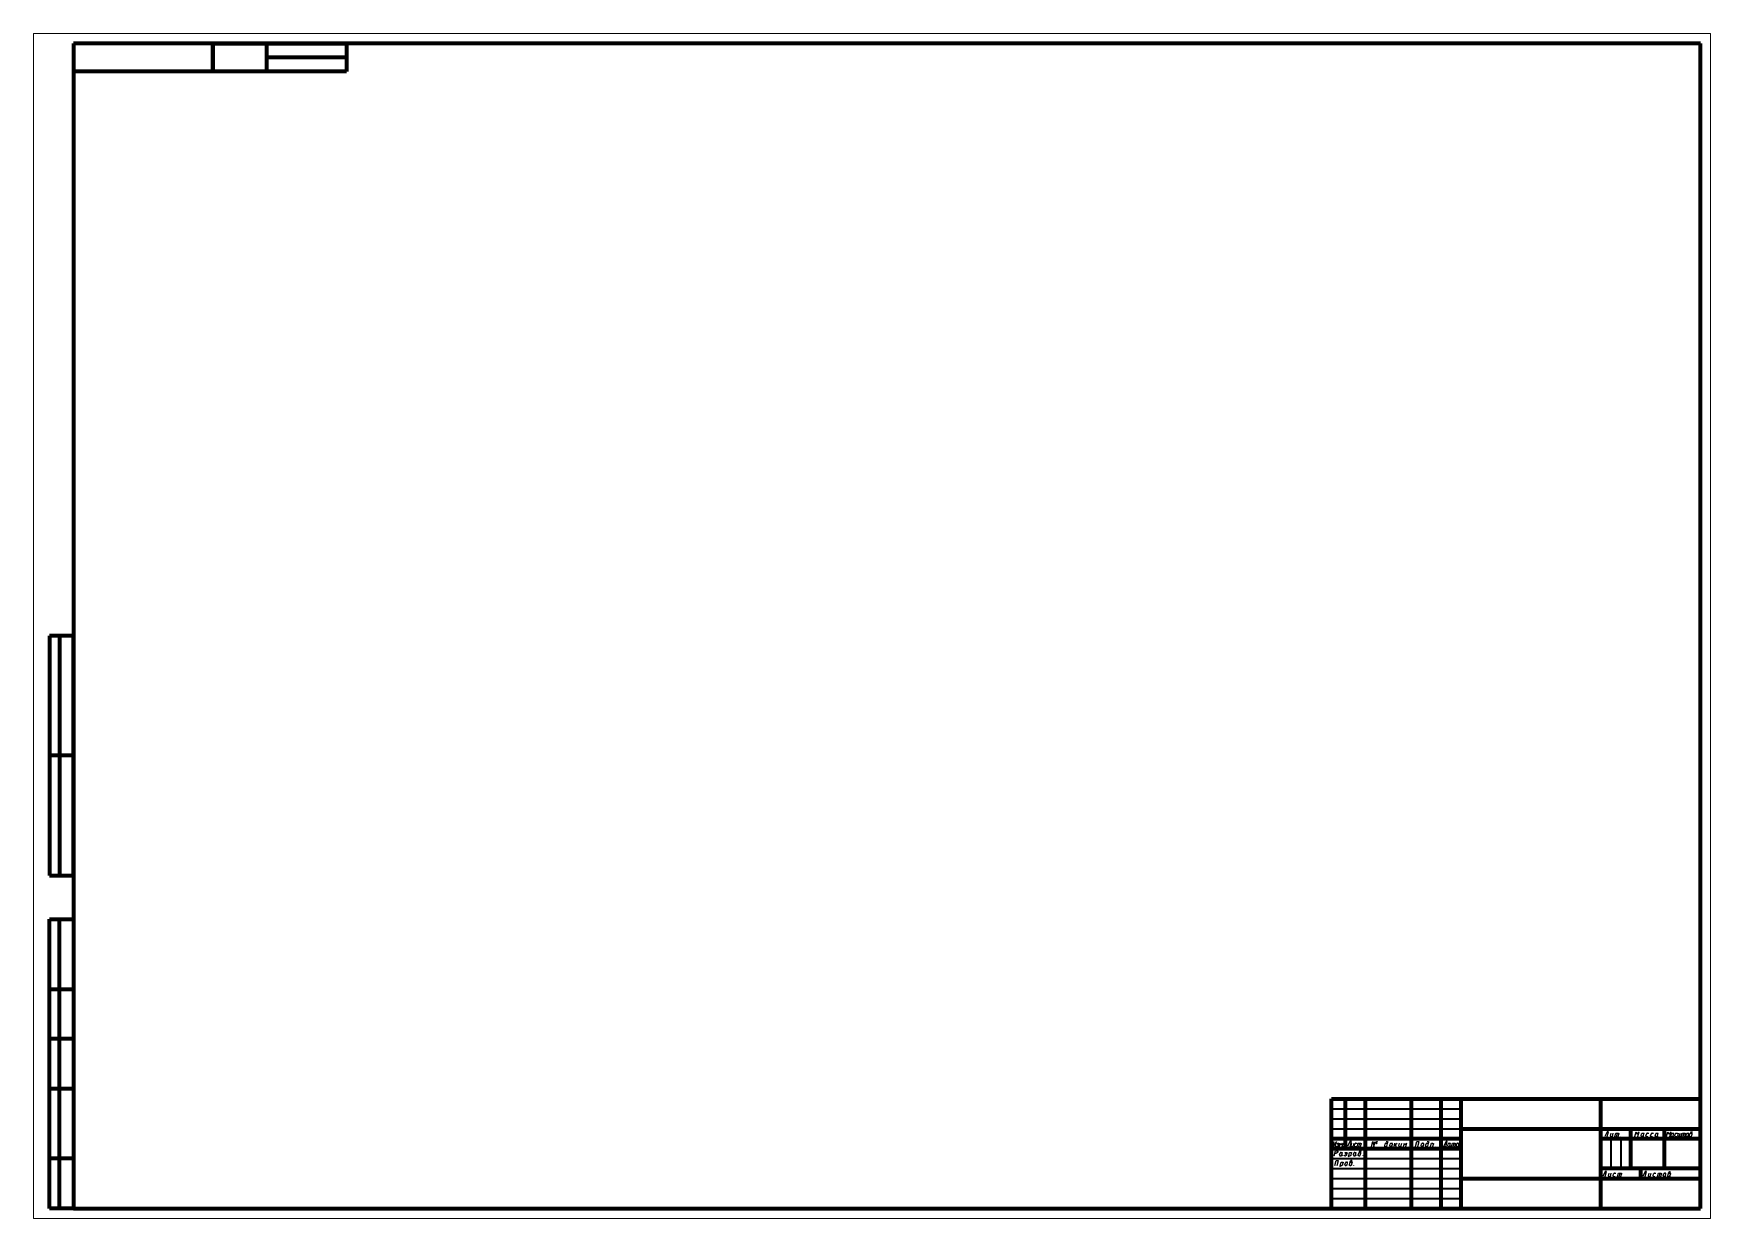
# Model space of a CAD drawing. Header units: millimetres. Extents: x 0 to 841, y 0 to 594.
import ezdxf

# ---------------------------------------------------------------- set-up
doc = ezdxf.new("R2010")
doc.units = ezdxf.units.MM
doc.layers.get('0').update_dxf_attribs({"linetype": 'CONTINUOUS', "lineweight": 0})

# ---------------------------------------------------------------- blocks, each defined once
blk = doc.blocks.new('left_field001')
at = {"lineweight": 70}
for p, q in [((-12, 0), (-12, 145)), ((-12, 145), (0, 145)), ((-7, 0), (-7, 145)), ((0, 145), (0, 0)), ((-12, 110), (0, 110)), ((0, 85), (-12, 85)), ((0, 60), (-12, 60)), ((0, 25), (-12, 25)), ((0, 0), (-12, 0))]:
    blk.add_line(p, q, dxfattribs=at)
blk = doc.blocks.new('high_field001')
at = {"lineweight": 70}
for p, q in [((0, 0), (67, 0)), ((0, -14), (0, 0)), ((67, 0), (67, -14)), ((27, -14), (27, 0)), ((67, -7), (27, -7)), ((67, -14), (0, -14))]:
    blk.add_line(p, q, dxfattribs=at)
blk = doc.blocks.new('left_field002')
at = {"lineweight": 70}
for p, q in [((0, 287), (-12, 287)), ((-12, 287), (-12, 167)), ((-7, 287), (-7, 167)), ((0, 167), (0, 287)), ((0, 227), (-12, 227)), ((-12, 167), (0, 167))]:
    blk.add_line(p, q, dxfattribs=at)
blk.add_line((0, 0), (0, 287))

msp = doc.modelspace()

# ---------------------------------------------------------------- linework, layer by layer
for p, q in [((841, 594), (0, 594)), ((0, 594), (0, 0)), ((841, 0), (841, 594)), ((0, 0), (841, 0))]:
    msp.add_line(p, q)
at = {"lineweight": 70}
for p, q in [((836, 589), (20, 589)), ((20, 589), (20, 5)), ((90, 589), (90, 575)), ((836, 5), (836, 589)), ((90, 575), (20, 575)), ((651, 60), (836, 60)), ((651, 5), (651, 60)), ((658, 35), (658, 60)), ((668, 5), (668, 60)), ((691, 5), (691, 60)), ((706, 5), (706, 60)), ((716, 5), (716, 60)), ((786, 5), (786, 60)), ((716, 45), (836, 45)), ((801, 25), (801, 45)), ((818, 25), (818, 45)), ((651, 40), (716, 40)), ((651, 35), (716, 35)), ((786, 40), (836, 40)), ((716, 20), (836, 20)), ((801, 25), (786, 25)), ((836, 25), (801, 25)), ((806, 20), (806, 25)), ((20, 5), (836, 5))]:
    msp.add_line(p, q, dxfattribs=at)
at = {"lineweight": 35}
for p, q in [((651, 55), (716, 55)), ((651, 50), (716, 50)), ((651, 45), (716, 45)), ((791, 40), (791, 25)), ((796, 40), (796, 25)), ((651, 30), (716, 30)), ((651, 25), (716, 25)), ((651, 20), (716, 20)), ((651, 15), (716, 15)), ((651, 10), (716, 10))]:
    msp.add_line(p, q, dxfattribs=at)
at = {"linetype": 'CONTINUOUS', "lineweight": 25}
for p, q in [((789.21, 43.5), (788, 41)), ((789.92, 43.5), (789.21, 43.5)), ((789.25, 41), (789.92, 43.5)), ((790.86, 41.41), (791.2, 42.67)), ((791.83, 41), (792.27, 42.67)), ((793.11, 41), (793.55, 42.67)), ((793.55, 42.67), (794.81, 42.67)), ((793.91, 41), (794.35, 42.67)), ((794.71, 41), (795.05, 42.27)), ((794.81, 42.67), (794.84, 42.67)), ((794.84, 42.67), (794.87, 42.66)), ((794.87, 42.66), (794.9, 42.66)), ((794.9, 42.66), (794.92, 42.65)), ((794.92, 42.65), (794.95, 42.64)), ((794.95, 42.64), (794.97, 42.63)), ((794.97, 42.63), (794.99, 42.62)), ((794.99, 42.62), (795, 42.61)), ((795, 42.61), (795.01, 42.59)), ((795.01, 42.59), (795.03, 42.58)), ((795.03, 42.58), (795.04, 42.56)), ((795.04, 42.56), (795.05, 42.54)), ((795.05, 42.54), (795.05, 42.52)), ((795.05, 42.52), (795.06, 42.51)), ((795.06, 42.29), (795.05, 42.28)), ((795.05, 42.28), (795.05, 42.27)), ((795.05, 42.27), (795.05, 42.27)), ((795.06, 42.51), (795.06, 42.49)), ((795.06, 42.49), (795.07, 42.47)), ((795.07, 42.35), (795.06, 42.33)), ((795.06, 42.33), (795.06, 42.32)), ((795.06, 42.32), (795.06, 42.31)), ((795.06, 42.31), (795.06, 42.3)), ((795.06, 42.3), (795.06, 42.29)), ((795.07, 42.47), (795.07, 42.45)), ((795.07, 42.45), (795.07, 42.43)), ((795.07, 42.43), (795.07, 42.41)), ((795.07, 42.41), (795.07, 42.4)), ((795.07, 42.4), (795.07, 42.38)), ((795.07, 42.38), (795.07, 42.36)), ((795.07, 42.36), (795.07, 42.35)), ((803, 41), (803.67, 43.5)), ((803, 41), (803.67, 43.5)), ((803.67, 43.5), (804.14, 42.25)), ((805.28, 43.5), (804.14, 42.25)), ((804.61, 41), (805.28, 43.5)), ((806.21, 41.38), (806.47, 42.34)), ((806.48, 42.37), (806.47, 42.36)), ((806.47, 42.36), (806.47, 42.35)), ((806.47, 42.35), (806.47, 42.35)), ((806.47, 42.35), (806.47, 42.35)), ((806.47, 42.35), (806.47, 42.34)), ((806.49, 42.4), (806.48, 42.39)), ((806.48, 42.39), (806.48, 42.38)), ((806.48, 42.38), (806.48, 42.37)), ((806.5, 42.41), (806.49, 42.4)), ((806.51, 42.44), (806.5, 42.42)), ((806.5, 42.42), (806.5, 42.41)), ((806.52, 42.45), (806.51, 42.44)), ((806.53, 42.47), (806.52, 42.45)), ((806.54, 42.48), (806.53, 42.47)), ((806.55, 42.5), (806.54, 42.48)), ((806.57, 42.51), (806.55, 42.5)), ((806.58, 42.53), (806.57, 42.51)), ((806.6, 42.54), (806.58, 42.53)), ((806.61, 42.56), (806.6, 42.54)), ((806.63, 42.57), (806.61, 42.56)), ((806.65, 42.59), (806.63, 42.57)), ((806.67, 42.6), (806.65, 42.59)), ((806.69, 42.61), (806.67, 42.6)), ((806.72, 42.62), (806.69, 42.61)), ((806.74, 42.64), (806.72, 42.62)), ((806.77, 42.64), (806.74, 42.64)), ((806.8, 42.65), (806.77, 42.64)), ((806.83, 42.66), (806.8, 42.65)), ((806.86, 42.66), (806.83, 42.66)), ((806.89, 42.67), (806.86, 42.66)), ((806.93, 42.67), (806.89, 42.67)), ((806.93, 42.67), (807.67, 42.67)), ((807.32, 41.37), (807.67, 42.67)), ((808.61, 41.4), (808.85, 42.29)), ((808.86, 42.32), (808.85, 42.31)), ((808.85, 42.31), (808.85, 42.3)), ((808.85, 42.3), (808.85, 42.3)), ((808.85, 42.3), (808.85, 42.29)), ((808.85, 42.29), (808.85, 42.29)), ((808.85, 42.29), (808.85, 42.29)), ((808.87, 42.35), (808.86, 42.33)), ((808.86, 42.33), (808.86, 42.32)), ((808.88, 42.36), (808.87, 42.35)), ((808.89, 42.38), (808.88, 42.36)), ((808.9, 42.39), (808.89, 42.38)), ((808.91, 42.41), (808.9, 42.39)), ((808.92, 42.43), (808.91, 42.41)), ((808.93, 42.45), (808.92, 42.43)), ((808.94, 42.46), (808.93, 42.45)), ((808.96, 42.48), (808.94, 42.46)), ((808.98, 42.5), (808.96, 42.48)), ((808.99, 42.52), (808.98, 42.5)), ((809.01, 42.54), (808.99, 42.52)), ((809.03, 42.55), (809.01, 42.54)), ((809.05, 42.57), (809.03, 42.55)), ((809.08, 42.59), (809.05, 42.57)), ((809.1, 42.6), (809.08, 42.59)), ((809.13, 42.62), (809.1, 42.6)), ((809.15, 42.63), (809.13, 42.62)), ((809.18, 42.64), (809.15, 42.63)), ((809.21, 42.65), (809.18, 42.64)), ((809.24, 42.66), (809.21, 42.65)), ((809.28, 42.66), (809.24, 42.66)), ((809.31, 42.67), (809.28, 42.66)), ((809.35, 42.67), (809.31, 42.67)), ((809.35, 42.67), (810.02, 42.67)), ((810.96, 41.4), (811.2, 42.29)), ((811.21, 42.31), (811.2, 42.3)), ((811.2, 42.3), (811.2, 42.3)), ((811.2, 42.3), (811.2, 42.29)), ((811.2, 42.29), (811.2, 42.29)), ((811.2, 42.29), (811.2, 42.29)), ((811.22, 42.33), (811.21, 42.32)), ((811.21, 42.32), (811.21, 42.31)), ((811.23, 42.36), (811.22, 42.35)), ((811.22, 42.35), (811.22, 42.33)), ((811.24, 42.38), (811.23, 42.36)), ((811.25, 42.39), (811.24, 42.38)), ((811.26, 42.41), (811.25, 42.39)), ((811.27, 42.43), (811.26, 42.41)), ((811.28, 42.45), (811.27, 42.43)), ((811.3, 42.46), (811.28, 42.45)), ((811.31, 42.48), (811.3, 42.46)), ((811.33, 42.5), (811.31, 42.48)), ((811.35, 42.52), (811.33, 42.5)), ((811.36, 42.54), (811.35, 42.52)), ((811.38, 42.55), (811.36, 42.54)), ((811.41, 42.57), (811.38, 42.55)), ((811.43, 42.59), (811.41, 42.57)), ((811.45, 42.6), (811.43, 42.59)), ((811.48, 42.62), (811.45, 42.6)), ((811.51, 42.63), (811.48, 42.62)), ((811.53, 42.64), (811.51, 42.63)), ((811.56, 42.65), (811.53, 42.64)), ((811.6, 42.66), (811.56, 42.65)), ((811.63, 42.66), (811.6, 42.66)), ((811.66, 42.67), (811.63, 42.66)), ((811.7, 42.67), (811.66, 42.67)), ((811.7, 42.67), (812.37, 42.67)), ((813.31, 41.38), (813.56, 42.34)), ((813.57, 42.35), (813.56, 42.35)), ((813.56, 42.35), (813.56, 42.34)), ((813.58, 42.38), (813.57, 42.37)), ((813.57, 42.37), (813.57, 42.36)), ((813.57, 42.36), (813.57, 42.35)), ((813.57, 42.35), (813.57, 42.35)), ((813.59, 42.4), (813.58, 42.39)), ((813.58, 42.39), (813.58, 42.38)), ((813.6, 42.42), (813.59, 42.41)), ((813.59, 42.41), (813.59, 42.4)), ((813.61, 42.44), (813.6, 42.42)), ((813.62, 42.45), (813.61, 42.44)), ((813.63, 42.47), (813.62, 42.45)), ((813.64, 42.48), (813.63, 42.47)), ((813.65, 42.5), (813.64, 42.48)), ((813.66, 42.51), (813.65, 42.5)), ((813.68, 42.53), (813.66, 42.51)), ((813.69, 42.54), (813.68, 42.53)), ((813.71, 42.56), (813.69, 42.54)), ((813.73, 42.57), (813.71, 42.56)), ((813.75, 42.59), (813.73, 42.57)), ((813.77, 42.6), (813.75, 42.59)), ((813.79, 42.61), (813.77, 42.6)), ((813.81, 42.62), (813.79, 42.61)), ((813.84, 42.64), (813.81, 42.62)), ((813.87, 42.64), (813.84, 42.64)), ((813.89, 42.65), (813.87, 42.64)), ((813.92, 42.66), (813.89, 42.65)), ((813.95, 42.66), (813.92, 42.66)), ((813.99, 42.67), (813.95, 42.66)), ((814.02, 42.67), (813.99, 42.67)), ((814.02, 42.67), (814.76, 42.67)), ((814.41, 41.37), (814.76, 42.67)), ((652.29, 31.45), (652.96, 33.95)), ((652.96, 33.95), (653.13, 33.95)), ((652.96, 33.95), (653.68, 33.95)), ((653.68, 33.95), (653.73, 33.95)), ((653.73, 33.95), (653.78, 33.94)), ((653.78, 33.94), (653.82, 33.94)), ((653.82, 33.94), (653.86, 33.92)), ((653.86, 33.92), (653.89, 33.91)), ((653.89, 33.91), (653.92, 33.9)), ((653.92, 33.9), (653.95, 33.88)), ((653.95, 33.88), (653.97, 33.86)), ((653.97, 33.86), (654, 33.84)), ((654, 33.84), (654.02, 33.82)), ((654.02, 33.82), (654.03, 33.79)), ((654.03, 33.79), (654.04, 33.77)), ((654.04, 33.77), (654.06, 33.74)), ((654.06, 33.74), (654.07, 33.72)), ((654.07, 33.72), (654.07, 33.69)), ((654.07, 33.69), (654.08, 33.66)), ((654.08, 33.66), (654.08, 33.64)), ((664.89, 33.95), (665.96, 33.95)), ((664.89, 33.95), (665.63, 33.02)), ((671, 36), (671.67, 38.5)), ((671.67, 38.5), (672.25, 36)), ((672.25, 36), (672.92, 38.5)), ((673.24, 37.74), (673.23, 37.72)), ((673.23, 37.72), (673.23, 37.71)), ((673.23, 37.71), (673.23, 37.7)), ((673.23, 37.7), (673.23, 37.69)), ((673.23, 37.69), (673.23, 37.68)), ((673.23, 37.68), (673.24, 37.67)), ((673.24, 37.75), (673.43, 38.45)), ((673.24, 37.75), (673.24, 37.74)), ((673.24, 37.67), (673.24, 37.66)), ((673.24, 37.66), (673.24, 37.65)), ((673.24, 37.65), (673.25, 37.65)), ((673.25, 37.65), (673.25, 37.64)), ((673.25, 37.64), (673.26, 37.63)), ((673.26, 37.63), (673.26, 37.63)), ((673.26, 37.63), (673.27, 37.62)), ((673.27, 37.62), (673.27, 37.62)), ((673.27, 37.62), (673.28, 37.62)), ((673.28, 37.62), (673.28, 37.61)), ((673.28, 37.61), (673.29, 37.61)), ((673.29, 37.61), (673.3, 37.61)), ((673.3, 37.61), (673.3, 37.61)), ((673.3, 37.61), (673.31, 37.61)), ((673.31, 37.61), (673.31, 37.6)), ((673.31, 37.6), (673.32, 37.6)), ((673.32, 37.6), (673.32, 37.6)), ((673.32, 37.6), (673.33, 37.6)), ((673.33, 37.6), (673.33, 37.6)), ((673.33, 37.6), (673.33, 37.6)), ((673.33, 37.6), (673.34, 37.6)), ((673.34, 37.6), (673.34, 37.6)), ((673.34, 37.6), (673.34, 37.6)), ((673.34, 37.6), (673.34, 37.6)), ((673.34, 37.6), (673.57, 37.6)), ((673.43, 38.46), (673.44, 38.48)), ((673.43, 38.45), (673.43, 38.46)), ((673.44, 38.49), (673.45, 38.5)), ((673.44, 38.48), (673.44, 38.49)), ((673.45, 38.51), (673.46, 38.52)), ((673.45, 38.5), (673.45, 38.51)), ((673.46, 38.52), (673.47, 38.53)), ((673.47, 38.53), (673.48, 38.54)), ((673.48, 38.54), (673.48, 38.55)), ((673.48, 38.55), (673.49, 38.55)), ((673.49, 38.55), (673.5, 38.56)), ((673.5, 38.56), (673.51, 38.56)), ((673.51, 38.56), (673.51, 38.57)), ((673.51, 38.57), (673.52, 38.57)), ((673.52, 38.57), (673.53, 38.58)), ((673.53, 38.58), (673.54, 38.58)), ((673.54, 38.58), (673.55, 38.59)), ((673.55, 38.59), (673.55, 38.59)), ((673.55, 38.59), (673.56, 38.59)), ((673.56, 38.59), (673.57, 38.59)), ((673.57, 38.59), (673.58, 38.6)), ((673.57, 38.59), (673.57, 38.59)), ((673.58, 37.6), (673.57, 37.6)), ((673.57, 37.6), (673.57, 37.6)), ((673.58, 38.6), (673.59, 38.6)), ((673.59, 37.6), (673.58, 37.6)), ((673.58, 37.6), (673.58, 37.6)), ((673.58, 37.6), (673.58, 37.6)), ((673.58, 37.6), (673.58, 37.6)), ((673.59, 38.6), (673.59, 38.6)), ((673.59, 38.6), (673.6, 38.6)), ((673.6, 37.6), (673.59, 37.6)), ((673.59, 37.6), (673.59, 37.6)), ((673.6, 38.6), (673.6, 38.6)), ((673.6, 38.6), (673.6, 38.6)), ((673.6, 38.6), (673.6, 38.6)), ((673.6, 38.6), (673.61, 38.6)), ((673.61, 37.6), (673.6, 37.6)), ((673.6, 37.6), (673.6, 37.6)), ((673.61, 38.6), (673.61, 38.6)), ((673.61, 38.6), (673.61, 38.6)), ((673.61, 38.6), (673.83, 38.6)), ((673.62, 37.61), (673.61, 37.61)), ((673.61, 37.61), (673.61, 37.6)), ((673.63, 37.61), (673.62, 37.61)), ((673.64, 37.62), (673.63, 37.61)), ((673.63, 37.61), (673.63, 37.61)), ((673.65, 37.62), (673.64, 37.62)), ((673.66, 37.63), (673.65, 37.62)), ((673.65, 37.62), (673.65, 37.62)), ((673.67, 37.63), (673.66, 37.63)), ((673.68, 37.65), (673.67, 37.64)), ((673.67, 37.64), (673.67, 37.63)), ((673.69, 37.65), (673.68, 37.65)), ((673.7, 37.66), (673.69, 37.65)), ((673.71, 37.68), (673.7, 37.67)), ((673.7, 37.67), (673.7, 37.66)), ((673.72, 37.7), (673.71, 37.69)), ((673.71, 37.69), (673.71, 37.68)), ((673.73, 37.71), (673.72, 37.7)), ((673.74, 37.73), (673.73, 37.72)), ((673.73, 37.72), (673.73, 37.71)), ((673.74, 37.75), (673.93, 38.44)), ((673.74, 37.75), (673.74, 37.73)), ((673.83, 38.6), (673.84, 38.6)), ((673.84, 38.6), (673.85, 38.6)), ((673.85, 38.6), (673.86, 38.6)), ((673.86, 38.6), (673.87, 38.59)), ((673.87, 38.59), (673.88, 38.59)), ((673.88, 38.59), (673.89, 38.58)), ((673.89, 38.58), (673.9, 38.58)), ((673.9, 38.58), (673.9, 38.57)), ((673.9, 38.57), (673.91, 38.57)), ((673.91, 38.57), (673.91, 38.56)), ((673.91, 38.56), (673.92, 38.56)), ((673.92, 38.56), (673.92, 38.55)), ((673.92, 38.55), (673.93, 38.54)), ((673.93, 38.54), (673.93, 38.54)), ((673.93, 38.54), (673.93, 38.53)), ((673.93, 38.53), (673.93, 38.52)), ((673.93, 38.52), (673.93, 38.52)), ((673.93, 38.52), (673.93, 38.51)), ((673.93, 38.51), (673.93, 38.5)), ((673.93, 38.5), (673.93, 38.49)), ((673.93, 38.49), (673.93, 38.49)), ((673.93, 38.49), (673.93, 38.48)), ((673.93, 38.48), (673.93, 38.48)), ((673.93, 38.48), (673.93, 38.47)), ((673.93, 38.47), (673.93, 38.46)), ((673.93, 38.46), (673.93, 38.46)), ((673.93, 38.46), (673.93, 38.46)), ((673.93, 38.46), (673.93, 38.45)), ((673.93, 38.45), (673.93, 38.45)), ((673.93, 38.45), (673.93, 38.45)), ((673.93, 38.45), (673.93, 38.44)), ((677.59, 36.28), (677.58, 36.25)), ((677.58, 36.25), (677.58, 36.23)), ((677.58, 36.23), (677.59, 36.2)), ((677.6, 36.35), (677.59, 36.31)), ((677.59, 36.31), (677.59, 36.28)), ((677.59, 36.2), (677.59, 36.18)), ((677.59, 36.18), (677.6, 36.16)), ((677.61, 36.38), (677.6, 36.35)), ((677.6, 36.16), (677.6, 36.14)), ((677.6, 36.14), (677.61, 36.12)), ((677.61, 36.38), (677.88, 37.41)), ((677.61, 36.12), (677.62, 36.1)), ((677.62, 36.1), (677.63, 36.09)), ((677.63, 36.09), (677.64, 36.08)), ((677.64, 36.08), (677.65, 36.06)), ((677.65, 36.06), (677.67, 36.05)), ((677.67, 36.05), (677.68, 36.04)), ((677.68, 36.04), (677.69, 36.04)), ((677.69, 36.04), (677.71, 36.03)), ((677.71, 36.03), (677.72, 36.02)), ((677.72, 36.02), (677.74, 36.02)), ((677.74, 36.02), (677.75, 36.01)), ((677.75, 36.01), (677.77, 36.01)), ((677.77, 36.01), (677.78, 36.01)), ((677.78, 36.01), (677.8, 36)), ((677.8, 36), (677.81, 36)), ((677.81, 36), (677.82, 36)), ((677.82, 36), (677.84, 36)), ((677.84, 36), (677.85, 36)), ((677.85, 36), (677.86, 36)), ((677.86, 36), (677.87, 36)), ((677.87, 36), (677.88, 36)), ((677.89, 37.41), (677.88, 37.4)), ((677.88, 37.4), (677.88, 37.41)), ((677.88, 37.41), (677.88, 37.41)), ((677.88, 37.4), (677.88, 37.4)), ((677.88, 37.4), (677.88, 37.4)), ((677.88, 37.4), (677.88, 37.4)), ((677.88, 37.4), (677.88, 37.4)), ((677.88, 36), (678.4, 36)), ((677.9, 37.43), (677.89, 37.42)), ((677.89, 37.42), (677.89, 37.41)), ((677.91, 37.44), (677.9, 37.43)), ((677.92, 37.46), (677.91, 37.45)), ((677.91, 37.45), (677.91, 37.44)), ((677.93, 37.47), (677.92, 37.46)), ((677.94, 37.49), (677.93, 37.47)), ((677.96, 37.5), (677.94, 37.49)), ((677.97, 37.51), (677.96, 37.5)), ((677.98, 37.53), (677.97, 37.51)), ((678, 37.54), (677.98, 37.53)), ((678.02, 37.56), (678, 37.54)), ((678.03, 37.57), (678.02, 37.56)), ((678.05, 37.59), (678.03, 37.57)), ((678.07, 37.6), (678.05, 37.59)), ((678.1, 37.61), (678.07, 37.6)), ((678.12, 37.62), (678.1, 37.61)), ((678.14, 37.63), (678.12, 37.62)), ((678.17, 37.64), (678.14, 37.63)), ((678.2, 37.65), (678.17, 37.64)), ((678.23, 37.66), (678.2, 37.65)), ((678.25, 37.66), (678.23, 37.66)), ((678.29, 37.67), (678.25, 37.66)), ((678.32, 37.67), (678.29, 37.67)), ((678.32, 37.67), (679.06, 37.67)), ((678.35, 38.5), (679.03, 38.5)), ((678.4, 36), (678.42, 36)), ((678.42, 36), (678.44, 36)), ((678.44, 36), (678.46, 36.01)), ((678.46, 36.01), (678.47, 36.01)), ((678.47, 36.01), (678.49, 36.02)), ((678.49, 36.02), (678.51, 36.03)), ((678.51, 36.03), (678.52, 36.04)), ((678.52, 36.04), (678.54, 36.04)), ((678.54, 36.04), (678.55, 36.06)), ((678.55, 36.06), (678.56, 36.07)), ((678.56, 36.07), (678.58, 36.08)), ((678.58, 36.08), (678.59, 36.09)), ((678.59, 36.09), (678.6, 36.1)), ((678.6, 36.1), (678.61, 36.11)), ((678.61, 36.11), (678.62, 36.13)), ((678.62, 36.13), (678.63, 36.14)), ((678.63, 36.14), (678.64, 36.15)), ((678.64, 36.16), (678.65, 36.18)), ((678.64, 36.15), (678.64, 36.16)), ((678.65, 36.19), (678.66, 36.2)), ((678.65, 36.18), (678.65, 36.19)), ((678.66, 36.21), (678.67, 36.22)), ((678.66, 36.2), (678.66, 36.21)), ((678.67, 36.23), (678.68, 36.24)), ((678.67, 36.22), (678.67, 36.23)), ((678.67, 36.22), (678.67, 36.22)), ((678.68, 36.24), (679.23, 38.3)), ((678.68, 36.24), (678.68, 36.25)), ((678.68, 36.25), (678.68, 36.25)), ((678.68, 36.25), (678.68, 36.24)), ((678.68, 36.24), (678.68, 36.24)), ((678.68, 36.24), (678.68, 36.24)), ((679.03, 38.5), (679.05, 38.5)), ((679.05, 38.5), (679.08, 38.5)), ((679.08, 38.5), (679.1, 38.49)), ((679.1, 38.49), (679.11, 38.49)), ((679.11, 38.49), (679.13, 38.48)), ((679.13, 38.48), (679.14, 38.48)), ((679.14, 38.48), (679.16, 38.47)), ((679.16, 38.47), (679.17, 38.46)), ((679.17, 38.46), (679.18, 38.45)), ((679.18, 38.45), (679.19, 38.44)), ((679.19, 38.44), (679.2, 38.43)), ((679.2, 38.43), (679.2, 38.42)), ((679.2, 38.42), (679.21, 38.41)), ((679.21, 38.41), (679.21, 38.4)), ((679.21, 38.4), (679.22, 38.38)), ((679.22, 38.38), (679.22, 38.37)), ((679.22, 38.37), (679.22, 38.36)), ((679.22, 38.36), (679.23, 38.35)), ((679.23, 38.35), (679.23, 38.34)), ((679.23, 38.34), (679.23, 38.33)), ((679.23, 38.33), (679.23, 38.32)), ((679.23, 38.32), (679.23, 38.32)), ((679.23, 38.32), (679.23, 38.31)), ((679.23, 38.31), (679.23, 38.3)), ((679.23, 38.3), (679.23, 38.3)), ((679.23, 38.3), (679.23, 38.29)), ((679.23, 38.29), (679.23, 38.3)), ((679.23, 38.29), (679.23, 38.29)), ((679.23, 38.29), (679.23, 38.29)), ((679.23, 38.29), (679.23, 38.29)), ((679.23, 38.29), (679.23, 38.29)), ((680.16, 36.34), (680.15, 36.31)), ((680.15, 36.31), (680.15, 36.28)), ((680.15, 36.28), (680.15, 36.25)), ((680.15, 36.25), (680.15, 36.22)), ((680.15, 36.22), (680.16, 36.2)), ((680.16, 36.38), (680.42, 37.35)), ((680.16, 36.38), (680.16, 36.34)), ((680.16, 36.2), (680.16, 36.18)), ((680.16, 36.18), (680.17, 36.15)), ((680.17, 36.15), (680.18, 36.14)), ((680.18, 36.14), (680.19, 36.12)), ((680.19, 36.12), (680.2, 36.1)), ((680.2, 36.1), (680.22, 36.09)), ((680.22, 36.09), (680.23, 36.07)), ((680.23, 36.07), (680.25, 36.06)), ((680.25, 36.06), (680.26, 36.05)), ((680.26, 36.05), (680.28, 36.04)), ((680.28, 36.04), (680.29, 36.03)), ((680.29, 36.03), (680.31, 36.03)), ((680.31, 36.03), (680.32, 36.02)), ((680.32, 36.02), (680.34, 36.02)), ((680.34, 36.02), (680.35, 36.01)), ((680.35, 36.01), (680.37, 36.01)), ((680.37, 36.01), (680.38, 36.01)), ((680.38, 36.01), (680.39, 36)), ((680.39, 36), (680.4, 36)), ((680.4, 36), (680.41, 36)), ((680.41, 36), (680.41, 36)), ((680.41, 36), (680.42, 36)), ((680.43, 37.35), (680.42, 37.35)), ((680.42, 37.35), (680.42, 37.35)), ((680.42, 37.35), (680.42, 37.35)), ((680.42, 36), (680.42, 36)), ((680.42, 36), (680.42, 36)), ((680.42, 36), (680.42, 36)), ((680.42, 36), (680.76, 36)), ((680.44, 37.38), (680.43, 37.37)), ((680.43, 37.37), (680.43, 37.36)), ((680.43, 37.36), (680.43, 37.35)), ((680.45, 37.41), (680.44, 37.4)), ((680.44, 37.4), (680.44, 37.39)), ((680.44, 37.39), (680.44, 37.38)), ((680.46, 37.43), (680.45, 37.41)), ((680.47, 37.44), (680.46, 37.43)), ((680.48, 37.45), (680.47, 37.44)), ((680.49, 37.47), (680.48, 37.45)), ((680.5, 37.48), (680.49, 37.47)), ((680.51, 37.5), (680.5, 37.48)), ((680.52, 37.51), (680.51, 37.5)), ((680.54, 37.53), (680.52, 37.51)), ((680.55, 37.55), (680.54, 37.53)), ((680.57, 37.56), (680.55, 37.55)), ((680.59, 37.57), (680.57, 37.56)), ((680.61, 37.59), (680.59, 37.57)), ((680.63, 37.6), (680.61, 37.59)), ((680.65, 37.61), (680.63, 37.6)), ((680.68, 37.63), (680.65, 37.61)), ((680.7, 37.64), (680.68, 37.63)), ((680.73, 37.64), (680.7, 37.64)), ((680.76, 37.65), (680.73, 37.64)), ((680.79, 37.66), (680.76, 37.65)), ((680.77, 36), (680.76, 36)), ((680.76, 36), (680.76, 36)), ((680.78, 36), (680.77, 36)), ((680.79, 36), (680.78, 36)), ((680.83, 37.66), (680.79, 37.66)), ((680.8, 36), (680.79, 36)), ((680.81, 36), (680.8, 36)), ((680.82, 36), (680.81, 36)), ((680.84, 36.01), (680.82, 36)), ((680.86, 37.67), (680.83, 37.66)), ((680.85, 36.01), (680.84, 36.01)), ((680.87, 36.01), (680.85, 36.01)), ((680.9, 37.67), (680.86, 37.67)), ((680.89, 36.02), (680.87, 36.01)), ((680.9, 36.02), (680.89, 36.02)), ((680.9, 37.67), (681.21, 37.67)), ((680.92, 36.03), (680.9, 36.02)), ((680.94, 36.03), (680.92, 36.03)), ((680.96, 36.04), (680.94, 36.03)), ((680.98, 36.05), (680.96, 36.04)), ((681, 36.06), (680.98, 36.05)), ((681.02, 36.07), (681, 36.06)), ((681.04, 36.08), (681.02, 36.07)), ((681.06, 36.09), (681.04, 36.08)), ((681.08, 36.11), (681.06, 36.09)), ((681.1, 36.13), (681.08, 36.11)), ((681.12, 36.14), (681.1, 36.13)), ((681.13, 36.16), (681.12, 36.14)), ((681.15, 36.19), (681.13, 36.16)), ((681.17, 36.21), (681.15, 36.19)), ((681.18, 36.23), (681.17, 36.21)), ((681.2, 36.26), (681.18, 36.23)), ((681.21, 36.29), (681.2, 36.26)), ((681.22, 37.67), (681.21, 37.67)), ((681.21, 37.67), (681.21, 37.67)), ((681.21, 37.67), (681.21, 37.67)), ((681.22, 36.32), (681.21, 36.29)), ((681.23, 37.67), (681.22, 37.67)), ((681.22, 37.67), (681.22, 37.67)), ((681.23, 36.35), (681.22, 36.32)), ((681.24, 37.66), (681.23, 37.67)), ((681.23, 36.35), (681.49, 37.31)), ((681.25, 37.66), (681.24, 37.66)), ((681.27, 37.66), (681.25, 37.66)), ((681.28, 37.66), (681.27, 37.66)), ((681.29, 37.65), (681.28, 37.66)), ((681.31, 37.65), (681.29, 37.65)), ((681.33, 37.65), (681.31, 37.65)), ((681.34, 37.64), (681.33, 37.65)), ((681.36, 37.63), (681.34, 37.64)), ((681.37, 37.63), (681.36, 37.63)), ((681.39, 37.62), (681.37, 37.63)), ((681.4, 37.61), (681.39, 37.62)), ((681.42, 37.6), (681.4, 37.61)), ((681.43, 37.58), (681.42, 37.6)), ((681.45, 37.57), (681.43, 37.58)), ((681.46, 37.55), (681.45, 37.57)), ((681.47, 37.54), (681.46, 37.55)), ((681.48, 37.52), (681.47, 37.54)), ((681.49, 37.5), (681.48, 37.52)), ((681.49, 37.48), (681.49, 37.5)), ((681.5, 37.45), (681.49, 37.48)), ((681.49, 37.34), (681.5, 37.37)), ((681.49, 37.31), (681.49, 37.34)), ((681.5, 37.43), (681.5, 37.45)), ((681.5, 37.4), (681.5, 37.43)), ((681.5, 37.37), (681.5, 37.4)), ((682.33, 36), (682.78, 37.67)), ((682.53, 36.71), (683.85, 37.67)), ((682.69, 36.83), (683.41, 36)), ((685.25, 35.29), (684.68, 35.29)), ((684.78, 36.33), (684.77, 36.29)), ((684.77, 36.29), (684.77, 36.26)), ((684.77, 36.26), (684.78, 36.23)), ((684.79, 36.4), (684.78, 36.36)), ((684.78, 36.36), (684.78, 36.33)), ((684.78, 36.23), (684.78, 36.21)), ((684.78, 36.21), (684.78, 36.18)), ((684.78, 36.18), (684.79, 36.16)), ((684.79, 36.4), (685.13, 37.67)), ((684.79, 36.16), (684.8, 36.14)), ((684.8, 36.14), (684.81, 36.12)), ((684.81, 36.12), (684.82, 36.11)), ((684.82, 36.11), (684.84, 36.09)), ((684.84, 36.09), (684.85, 36.08)), ((684.85, 36.08), (684.87, 36.07)), ((684.87, 36.07), (684.88, 36.05)), ((684.88, 36.05), (684.9, 36.05)), ((684.9, 36.05), (684.91, 36.04)), ((684.91, 36.04), (684.93, 36.03)), ((684.93, 36.03), (684.94, 36.02)), ((684.94, 36.02), (684.96, 36.02)), ((684.96, 36.02), (684.98, 36.01)), ((684.98, 36.01), (684.99, 36.01)), ((684.99, 36.01), (685, 36.01)), ((685, 36.01), (685.02, 36)), ((685.02, 36), (685.03, 36)), ((685.03, 36), (685.04, 36)), ((685.04, 36), (685.05, 36)), ((685.05, 36), (685.06, 36)), ((685.06, 36), (685.06, 36)), ((685.06, 36), (685.06, 36)), ((685.06, 36), (685.07, 36)), ((685.07, 36), (685.76, 36)), ((685.26, 35.29), (685.25, 35.29)), ((685.25, 35.29), (685.25, 35.29)), ((685.25, 35.29), (685.25, 35.29)), ((685.27, 35.29), (685.26, 35.29)), ((685.26, 35.29), (685.26, 35.29)), ((685.28, 35.29), (685.27, 35.29)), ((685.29, 35.29), (685.28, 35.29)), ((685.3, 35.29), (685.29, 35.29)), ((685.31, 35.29), (685.3, 35.29)), ((685.33, 35.29), (685.31, 35.29)), ((685.34, 35.3), (685.33, 35.29)), ((685.36, 35.3), (685.34, 35.3)), ((685.37, 35.3), (685.36, 35.3)), ((685.39, 35.31), (685.37, 35.3)), ((685.41, 35.31), (685.39, 35.31)), ((685.42, 35.32), (685.41, 35.31)), ((685.44, 35.32), (685.42, 35.32)), ((685.46, 35.33), (685.44, 35.32)), ((685.47, 35.34), (685.46, 35.33)), ((685.49, 35.34), (685.47, 35.34)), ((685.51, 35.35), (685.49, 35.34)), ((685.52, 35.36), (685.51, 35.35)), ((685.54, 35.37), (685.52, 35.36)), ((685.55, 35.39), (685.54, 35.37)), ((685.57, 35.4), (685.55, 35.39)), ((685.58, 35.41), (685.57, 35.4)), ((685.59, 35.43), (685.58, 35.41)), ((685.6, 35.45), (685.59, 35.43)), ((685.61, 35.46), (685.6, 35.45)), ((685.62, 35.48), (685.61, 35.46)), ((685.63, 35.5), (685.62, 35.48)), ((685.76, 36), (685.63, 35.5)), ((685.76, 36), (686.21, 37.67)), ((687.04, 36), (687.49, 37.67)), ((687.04, 36), (687.49, 37.67)), ((687.49, 37.67), (687.89, 36.83)), ((688.74, 37.67), (687.89, 36.83)), ((688.29, 36), (688.74, 37.67)), ((689.57, 36), (689.57, 36.14)), ((693, 36), (693.67, 38.5)), ((693.67, 38.5), (694.92, 38.5)), ((694.25, 36), (694.92, 38.5)), ((695.85, 36.34), (695.84, 36.31)), ((695.84, 36.31), (695.84, 36.28)), ((695.84, 36.28), (695.84, 36.25)), ((695.84, 36.25), (695.84, 36.22)), ((695.84, 36.22), (695.85, 36.2)), ((695.85, 36.38), (696.11, 37.35)), ((695.85, 36.38), (695.85, 36.34)), ((695.85, 36.2), (695.85, 36.18)), ((695.85, 36.18), (695.86, 36.15)), ((695.86, 36.15), (695.87, 36.14)), ((695.87, 36.14), (695.88, 36.12)), ((695.88, 36.12), (695.89, 36.1)), ((695.89, 36.1), (695.91, 36.09)), ((695.91, 36.09), (695.92, 36.07)), ((695.92, 36.07), (695.94, 36.06)), ((695.94, 36.06), (695.95, 36.05)), ((695.95, 36.05), (695.97, 36.04)), ((695.97, 36.04), (695.98, 36.03)), ((695.98, 36.03), (696, 36.03)), ((696, 36.03), (696.01, 36.02)), ((696.01, 36.02), (696.03, 36.02)), ((696.03, 36.02), (696.04, 36.01)), ((696.04, 36.01), (696.06, 36.01)), ((696.06, 36.01), (696.07, 36.01)), ((696.07, 36.01), (696.08, 36)), ((696.08, 36), (696.09, 36)), ((696.09, 36), (696.1, 36)), ((696.1, 36), (696.1, 36)), ((696.1, 36), (696.11, 36)), ((696.12, 37.35), (696.11, 37.35)), ((696.11, 37.35), (696.11, 37.35)), ((696.11, 36), (696.11, 36)), ((696.11, 36), (696.11, 36)), ((696.11, 36), (696.11, 36)), ((696.11, 36), (696.45, 36)), ((696.13, 37.38), (696.12, 37.37)), ((696.12, 37.37), (696.12, 37.36)), ((696.12, 37.36), (696.12, 37.35)), ((696.12, 37.35), (696.12, 37.35)), ((696.14, 37.4), (696.13, 37.39)), ((696.13, 37.39), (696.13, 37.38)), ((696.15, 37.43), (696.14, 37.41)), ((696.14, 37.41), (696.14, 37.4)), ((696.16, 37.44), (696.15, 37.43)), ((696.17, 37.45), (696.16, 37.44)), ((696.18, 37.47), (696.17, 37.45)), ((696.19, 37.48), (696.18, 37.47)), ((696.2, 37.5), (696.19, 37.48)), ((696.21, 37.51), (696.2, 37.5)), ((696.23, 37.53), (696.21, 37.51)), ((696.24, 37.55), (696.23, 37.53)), ((696.26, 37.56), (696.24, 37.55)), ((696.28, 37.57), (696.26, 37.56)), ((696.3, 37.59), (696.28, 37.57)), ((696.32, 37.6), (696.3, 37.59)), ((696.34, 37.61), (696.32, 37.6)), ((696.37, 37.63), (696.34, 37.61)), ((696.39, 37.64), (696.37, 37.63)), ((696.42, 37.64), (696.39, 37.64)), ((696.45, 37.65), (696.42, 37.64)), ((696.48, 37.66), (696.45, 37.65)), ((696.46, 36), (696.45, 36)), ((696.45, 36), (696.45, 36)), ((696.47, 36), (696.46, 36)), ((696.48, 36), (696.47, 36)), ((696.52, 37.66), (696.48, 37.66)), ((696.49, 36), (696.48, 36)), ((696.5, 36), (696.49, 36)), ((696.51, 36), (696.5, 36)), ((696.53, 36.01), (696.51, 36)), ((696.55, 37.67), (696.52, 37.66)), ((696.54, 36.01), (696.53, 36.01)), ((696.56, 36.01), (696.54, 36.01)), ((696.59, 37.67), (696.55, 37.67)), ((696.58, 36.02), (696.56, 36.01)), ((696.59, 36.02), (696.58, 36.02)), ((696.59, 37.67), (696.9, 37.67)), ((696.61, 36.03), (696.59, 36.02)), ((696.63, 36.03), (696.61, 36.03)), ((696.65, 36.04), (696.63, 36.03)), ((696.67, 36.05), (696.65, 36.04)), ((696.69, 36.06), (696.67, 36.05)), ((696.71, 36.07), (696.69, 36.06)), ((696.73, 36.08), (696.71, 36.07)), ((696.75, 36.09), (696.73, 36.08)), ((696.77, 36.11), (696.75, 36.09)), ((696.79, 36.13), (696.77, 36.11)), ((696.81, 36.14), (696.79, 36.13)), ((696.82, 36.16), (696.81, 36.14)), ((696.84, 36.19), (696.82, 36.16)), ((696.86, 36.21), (696.84, 36.19)), ((696.87, 36.23), (696.86, 36.21)), ((696.89, 36.26), (696.87, 36.23)), ((696.9, 36.29), (696.89, 36.26)), ((696.91, 37.67), (696.9, 37.67)), ((696.9, 37.67), (696.9, 37.67)), ((696.9, 37.67), (696.9, 37.67)), ((696.91, 36.32), (696.9, 36.29)), ((696.92, 37.67), (696.91, 37.67)), ((696.91, 37.67), (696.91, 37.67)), ((696.92, 36.35), (696.91, 36.32)), ((696.93, 37.66), (696.92, 37.67)), ((696.92, 36.35), (697.18, 37.31)), ((696.94, 37.66), (696.93, 37.66)), ((696.96, 37.66), (696.94, 37.66)), ((696.97, 37.66), (696.96, 37.66)), ((696.98, 37.65), (696.97, 37.66)), ((697, 37.65), (696.98, 37.65)), ((697.02, 37.65), (697, 37.65)), ((697.03, 37.64), (697.02, 37.65)), ((697.05, 37.63), (697.03, 37.64)), ((697.06, 37.63), (697.05, 37.63)), ((697.08, 37.62), (697.06, 37.63)), ((697.09, 37.61), (697.08, 37.62)), ((697.11, 37.6), (697.09, 37.61)), ((697.12, 37.58), (697.11, 37.6)), ((697.14, 37.57), (697.12, 37.58)), ((697.15, 37.55), (697.14, 37.57)), ((697.16, 37.54), (697.15, 37.55)), ((697.17, 37.52), (697.16, 37.54)), ((697.18, 37.5), (697.17, 37.52)), ((697.18, 37.48), (697.18, 37.5)), ((697.19, 37.45), (697.18, 37.48)), ((697.18, 37.34), (697.19, 37.37)), ((697.18, 37.31), (697.18, 37.34)), ((697.19, 37.43), (697.19, 37.45)), ((697.19, 37.4), (697.19, 37.43)), ((697.19, 37.37), (697.19, 37.4)), ((698.12, 36.35), (698.11, 36.31)), ((698.11, 36.31), (698.11, 36.28)), ((698.11, 36.28), (698.11, 36.25)), ((698.11, 36.25), (698.11, 36.23)), ((698.11, 36.23), (698.11, 36.2)), ((698.11, 36.2), (698.11, 36.18)), ((698.11, 36.18), (698.12, 36.16)), ((698.13, 36.38), (698.12, 36.35)), ((698.12, 36.16), (698.12, 36.14)), ((698.12, 36.14), (698.13, 36.12)), ((698.13, 36.38), (698.4, 37.41)), ((698.13, 36.12), (698.14, 36.1)), ((698.14, 36.1), (698.15, 36.09)), ((698.15, 36.09), (698.16, 36.08)), ((698.16, 36.08), (698.17, 36.06)), ((698.17, 36.06), (698.19, 36.05)), ((698.19, 36.05), (698.2, 36.04)), ((698.2, 36.04), (698.21, 36.04)), ((698.21, 36.04), (698.23, 36.03)), ((698.23, 36.03), (698.24, 36.02)), ((698.24, 36.02), (698.26, 36.02)), ((698.26, 36.02), (698.27, 36.01)), ((698.27, 36.01), (698.29, 36.01)), ((698.29, 36.01), (698.3, 36.01)), ((698.3, 36.01), (698.32, 36)), ((698.32, 36), (698.33, 36)), ((698.33, 36), (698.34, 36)), ((698.34, 36), (698.36, 36)), ((698.36, 36), (698.37, 36)), ((698.37, 36), (698.38, 36)), ((698.38, 36), (698.39, 36)), ((698.39, 36), (698.4, 36)), ((698.4, 37.4), (698.4, 37.41)), ((698.4, 37.41), (698.4, 37.41)), ((698.41, 37.4), (698.4, 37.4)), ((698.4, 37.4), (698.4, 37.4)), ((698.4, 37.4), (698.4, 37.4)), ((698.4, 37.4), (698.4, 37.4)), ((698.4, 36), (698.92, 36)), ((698.42, 37.43), (698.41, 37.42)), ((698.41, 37.42), (698.41, 37.41)), ((698.41, 37.41), (698.41, 37.4)), ((698.43, 37.44), (698.42, 37.43)), ((698.44, 37.46), (698.43, 37.45)), ((698.43, 37.45), (698.43, 37.44)), ((698.45, 37.47), (698.44, 37.46)), ((698.46, 37.49), (698.45, 37.47)), ((698.48, 37.5), (698.46, 37.49)), ((698.49, 37.51), (698.48, 37.5)), ((698.5, 37.53), (698.49, 37.51)), ((698.52, 37.54), (698.5, 37.53)), ((698.54, 37.56), (698.52, 37.54)), ((698.56, 37.57), (698.54, 37.56)), ((698.57, 37.59), (698.56, 37.57)), ((698.6, 37.6), (698.57, 37.59)), ((698.62, 37.61), (698.6, 37.6)), ((698.64, 37.62), (698.62, 37.61)), ((698.66, 37.63), (698.64, 37.62)), ((698.69, 37.64), (698.66, 37.63)), ((698.72, 37.65), (698.69, 37.64)), ((698.75, 37.66), (698.72, 37.65)), ((698.78, 37.66), (698.75, 37.66)), ((698.81, 37.67), (698.78, 37.66)), ((698.84, 37.67), (698.81, 37.67)), ((698.84, 37.67), (699.58, 37.67)), ((698.87, 38.5), (699.55, 38.5)), ((698.92, 36), (698.94, 36)), ((698.94, 36), (698.96, 36)), ((698.96, 36), (698.98, 36.01)), ((698.98, 36.01), (699, 36.01)), ((699, 36.01), (699.01, 36.02)), ((699.01, 36.02), (699.03, 36.03)), ((699.03, 36.03), (699.04, 36.04)), ((699.04, 36.04), (699.06, 36.04)), ((699.06, 36.04), (699.07, 36.06)), ((699.07, 36.06), (699.09, 36.07)), ((699.09, 36.07), (699.1, 36.08)), ((699.1, 36.08), (699.11, 36.09)), ((699.11, 36.09), (699.12, 36.1)), ((699.12, 36.1), (699.13, 36.11)), ((699.13, 36.11), (699.14, 36.13)), ((699.14, 36.13), (699.15, 36.14)), ((699.15, 36.14), (699.16, 36.15)), ((699.16, 36.16), (699.17, 36.18)), ((699.16, 36.15), (699.16, 36.16)), ((699.17, 36.18), (699.18, 36.19)), ((699.18, 36.2), (699.19, 36.21)), ((699.18, 36.19), (699.18, 36.2)), ((699.19, 36.22), (699.2, 36.23)), ((699.19, 36.21), (699.19, 36.22)), ((699.19, 36.22), (699.19, 36.22)), ((699.2, 36.24), (699.75, 38.3)), ((699.2, 36.24), (699.2, 36.25)), ((699.2, 36.25), (699.2, 36.25)), ((699.2, 36.25), (699.2, 36.24)), ((699.2, 36.23), (699.2, 36.24)), ((699.2, 36.24), (699.2, 36.24)), ((699.2, 36.24), (699.2, 36.24)), ((699.55, 38.5), (699.57, 38.5)), ((699.57, 38.5), (699.6, 38.5)), ((699.6, 38.5), (699.62, 38.49)), ((699.62, 38.49), (699.63, 38.49)), ((699.63, 38.49), (699.65, 38.48)), ((699.65, 38.48), (699.67, 38.48)), ((699.67, 38.48), (699.68, 38.47)), ((699.68, 38.47), (699.69, 38.46)), ((699.69, 38.46), (699.7, 38.45)), ((699.7, 38.45), (699.71, 38.44)), ((699.71, 38.44), (699.72, 38.43)), ((699.72, 38.43), (699.72, 38.42)), ((699.72, 38.42), (699.73, 38.41)), ((699.73, 38.41), (699.74, 38.4)), ((699.74, 38.4), (699.74, 38.38)), ((699.74, 38.38), (699.74, 38.37)), ((699.74, 38.37), (699.74, 38.36)), ((699.74, 38.36), (699.75, 38.35)), ((699.75, 38.35), (699.75, 38.34)), ((699.75, 38.34), (699.75, 38.33)), ((699.75, 38.33), (699.75, 38.32)), ((699.75, 38.32), (699.75, 38.32)), ((699.75, 38.32), (699.75, 38.31)), ((699.75, 38.31), (699.75, 38.3)), ((699.75, 38.3), (699.75, 38.3)), ((699.75, 38.3), (699.75, 38.29)), ((699.75, 38.29), (699.75, 38.3)), ((699.75, 38.29), (699.75, 38.29)), ((699.75, 38.29), (699.75, 38.29)), ((699.75, 38.29), (699.75, 38.29)), ((699.75, 38.29), (699.75, 38.29)), ((700.58, 36), (701.03, 37.67)), ((701.03, 37.67), (701.7, 37.67)), ((701.7, 37.67), (701.74, 37.67)), ((701.7, 36), (702.04, 37.3)), ((701.74, 37.67), (701.78, 37.66)), ((701.78, 37.66), (701.81, 37.66)), ((701.81, 37.66), (701.84, 37.65)), ((701.84, 37.65), (701.87, 37.64)), ((701.87, 37.64), (701.9, 37.63)), ((701.9, 37.63), (701.92, 37.62)), ((701.92, 37.62), (701.94, 37.61)), ((701.94, 37.61), (701.96, 37.59)), ((701.96, 37.59), (701.98, 37.58)), ((701.98, 37.58), (701.99, 37.56)), ((701.99, 37.56), (702.01, 37.55)), ((702.01, 37.55), (702.02, 37.53)), ((702.02, 37.53), (702.03, 37.51)), ((702.03, 37.51), (702.03, 37.5)), ((702.03, 37.5), (702.04, 37.48)), ((702.04, 37.48), (702.05, 37.46)), ((702.05, 37.31), (702.04, 37.31)), ((702.04, 37.31), (702.04, 37.3)), ((702.04, 37.3), (702.04, 37.3)), ((702.05, 37.46), (702.05, 37.44)), ((702.05, 37.44), (702.05, 37.43)), ((702.05, 37.43), (702.05, 37.41)), ((702.05, 37.41), (702.05, 37.4)), ((702.05, 37.4), (702.05, 37.38)), ((702.05, 37.38), (702.05, 37.37)), ((702.05, 37.37), (702.05, 37.35)), ((702.05, 37.35), (702.05, 37.34)), ((702.05, 37.34), (702.05, 37.33)), ((702.05, 37.33), (702.05, 37.32)), ((702.05, 37.32), (702.05, 37.31)), ((702.89, 36), (702.89, 36.14)), ((790.85, 41.33), (790.84, 41.3)), ((790.84, 41.3), (790.84, 41.27)), ((790.84, 41.27), (790.84, 41.24)), ((790.84, 41.24), (790.85, 41.21)), ((790.86, 41.41), (790.85, 41.37)), ((790.85, 41.37), (790.85, 41.33)), ((790.85, 41.21), (790.85, 41.19)), ((790.85, 41.19), (790.86, 41.17)), ((790.86, 41.17), (790.87, 41.15)), ((790.87, 41.15), (790.88, 41.13)), ((790.88, 41.13), (790.89, 41.11)), ((790.89, 41.11), (790.9, 41.09)), ((790.9, 41.09), (790.92, 41.08)), ((790.92, 41.08), (790.93, 41.07)), ((790.93, 41.07), (790.95, 41.06)), ((790.95, 41.06), (790.96, 41.05)), ((790.96, 41.05), (790.98, 41.04)), ((790.98, 41.04), (791, 41.03)), ((791, 41.03), (791.01, 41.02)), ((791.01, 41.02), (791.03, 41.02)), ((791.03, 41.02), (791.04, 41.01)), ((791.04, 41.01), (791.06, 41.01)), ((791.06, 41.01), (791.08, 41.01)), ((791.08, 41.01), (791.09, 41)), ((791.09, 41), (791.1, 41)), ((791.1, 41), (791.11, 41)), ((791.11, 41), (791.12, 41)), ((791.12, 41), (791.13, 41)), ((791.13, 41), (791.14, 41)), ((791.14, 41), (791.15, 41)), ((791.15, 41), (791.15, 41)), ((791.15, 41), (791.83, 41)), ((795.9, 41), (795.9, 41.14)), ((806.2, 41.31), (806.19, 41.28)), ((806.19, 41.28), (806.19, 41.25)), ((806.19, 41.25), (806.19, 41.23)), ((806.19, 41.23), (806.2, 41.2)), ((806.21, 41.38), (806.2, 41.35)), ((806.2, 41.35), (806.2, 41.31)), ((806.2, 41.2), (806.2, 41.18)), ((806.2, 41.18), (806.21, 41.16)), ((806.21, 41.16), (806.22, 41.14)), ((806.22, 41.14), (806.23, 41.12)), ((806.23, 41.12), (806.24, 41.1)), ((806.24, 41.1), (806.26, 41.09)), ((806.26, 41.09), (806.27, 41.07)), ((806.27, 41.07), (806.28, 41.06)), ((806.28, 41.06), (806.3, 41.05)), ((806.3, 41.05), (806.32, 41.04)), ((806.32, 41.04), (806.33, 41.04)), ((806.33, 41.04), (806.35, 41.03)), ((806.35, 41.03), (806.36, 41.02)), ((806.36, 41.02), (806.38, 41.02)), ((806.38, 41.02), (806.4, 41.01)), ((806.4, 41.01), (806.41, 41.01)), ((806.41, 41.01), (806.43, 41.01)), ((806.43, 41.01), (806.44, 41)), ((806.44, 41), (806.45, 41)), ((806.45, 41), (806.46, 41)), ((806.46, 41), (806.47, 41)), ((806.47, 41), (806.48, 41)), ((806.48, 41), (806.49, 41)), ((806.49, 41), (806.49, 41)), ((806.49, 41), (806.5, 41)), ((806.5, 41), (806.86, 41)), ((806.86, 41), (806.89, 41)), ((806.89, 41), (806.92, 41)), ((806.92, 41), (806.96, 41.01)), ((806.96, 41.01), (806.99, 41.02)), ((806.99, 41.02), (807.01, 41.03)), ((807.01, 41.03), (807.04, 41.04)), ((807.04, 41.04), (807.06, 41.05)), ((807.06, 41.05), (807.09, 41.06)), ((807.09, 41.06), (807.11, 41.08)), ((807.11, 41.08), (807.13, 41.09)), ((807.13, 41.09), (807.15, 41.11)), ((807.15, 41.11), (807.17, 41.12)), ((807.17, 41.12), (807.19, 41.14)), ((807.19, 41.14), (807.2, 41.16)), ((807.2, 41.16), (807.22, 41.18)), ((807.22, 41.18), (807.23, 41.19)), ((807.23, 41.19), (807.24, 41.21)), ((807.24, 41.21), (807.25, 41.23)), ((807.25, 41.23), (807.26, 41.25)), ((807.26, 41.25), (807.27, 41.26)), ((807.27, 41.26), (807.28, 41.28)), ((807.28, 41.28), (807.29, 41.29)), ((807.29, 41.29), (807.3, 41.31)), ((807.3, 41.32), (807.31, 41.33)), ((807.3, 41.31), (807.3, 41.32)), ((807.31, 41.35), (807.32, 41.36)), ((807.31, 41.34), (807.31, 41.35)), ((807.31, 41.33), (807.31, 41.34)), ((807.33, 41.4), (807.32, 41.36)), ((807.32, 41.36), (807.32, 41.37)), ((807.32, 41.37), (807.32, 41.37)), ((807.32, 41.37), (807.32, 41.37)), ((807.32, 41.36), (807.32, 41.33)), ((807.32, 41.33), (807.32, 41.29)), ((807.32, 41.29), (807.32, 41.26)), ((807.32, 41.26), (807.32, 41.23)), ((807.32, 41.23), (807.32, 41.2)), ((807.32, 41.2), (807.32, 41.18)), ((807.32, 41.18), (807.33, 41.15)), ((807.34, 41.45), (807.33, 41.4)), ((807.33, 41.15), (807.34, 41.13)), ((807.35, 41.49), (807.34, 41.45)), ((807.34, 41.13), (807.34, 41.11)), ((807.34, 41.11), (807.35, 41.1)), ((807.35, 41.1), (807.36, 41.08)), ((807.36, 41.08), (807.37, 41.07)), ((807.37, 41.07), (807.38, 41.06)), ((807.38, 41.06), (807.39, 41.05)), ((807.39, 41.05), (807.4, 41.04)), ((807.4, 41.04), (807.41, 41.03)), ((807.41, 41.03), (807.42, 41.02)), ((807.42, 41.02), (807.43, 41.02)), ((807.43, 41.02), (807.44, 41.01)), ((807.44, 41.01), (807.45, 41.01)), ((807.45, 41.01), (807.46, 41.01)), ((807.46, 41.01), (807.47, 41)), ((807.47, 41), (807.48, 41)), ((807.48, 41), (807.49, 41)), ((807.49, 41), (807.49, 41)), ((807.49, 41), (807.49, 41)), ((807.49, 41), (807.5, 41)), ((807.5, 41), (807.5, 41)), ((808.6, 41.36), (808.59, 41.33)), ((808.59, 41.33), (808.59, 41.29)), ((808.59, 41.29), (808.59, 41.26)), ((808.59, 41.26), (808.59, 41.23)), ((808.59, 41.23), (808.6, 41.21)), ((808.61, 41.4), (808.6, 41.36)), ((808.6, 41.21), (808.6, 41.18)), ((808.6, 41.18), (808.61, 41.16)), ((808.61, 41.16), (808.62, 41.14)), ((808.62, 41.14), (808.63, 41.12)), ((808.63, 41.12), (808.65, 41.11)), ((808.65, 41.11), (808.66, 41.09)), ((808.66, 41.09), (808.68, 41.08)), ((808.68, 41.08), (808.69, 41.07)), ((808.69, 41.07), (808.71, 41.05)), ((808.71, 41.05), (808.73, 41.05)), ((808.73, 41.05), (808.75, 41.04)), ((808.75, 41.04), (808.76, 41.03)), ((808.76, 41.03), (808.78, 41.02)), ((808.78, 41.02), (808.8, 41.02)), ((808.8, 41.02), (808.82, 41.01)), ((808.82, 41.01), (808.83, 41.01)), ((808.83, 41.01), (808.85, 41.01)), ((808.85, 41.01), (808.86, 41)), ((808.86, 41), (808.88, 41)), ((808.88, 41), (808.89, 41)), ((808.89, 41), (808.9, 41)), ((808.9, 41), (808.91, 41)), ((808.91, 41), (808.92, 41)), ((808.92, 41), (808.92, 41)), ((808.92, 41), (808.92, 41)), ((808.92, 41), (809.57, 41)), ((810.95, 41.36), (810.94, 41.33)), ((810.94, 41.33), (810.94, 41.29)), ((810.94, 41.29), (810.94, 41.26)), ((810.94, 41.26), (810.94, 41.23)), ((810.94, 41.23), (810.95, 41.21)), ((810.96, 41.4), (810.95, 41.36)), ((810.95, 41.21), (810.95, 41.18)), ((810.95, 41.18), (810.96, 41.16)), ((810.96, 41.16), (810.97, 41.14)), ((810.97, 41.14), (810.99, 41.12)), ((810.99, 41.12), (811, 41.11)), ((811, 41.11), (811.01, 41.09)), ((811.01, 41.09), (811.03, 41.08)), ((811.03, 41.08), (811.05, 41.07)), ((811.05, 41.07), (811.06, 41.05)), ((811.06, 41.05), (811.08, 41.05)), ((811.08, 41.05), (811.1, 41.04)), ((811.1, 41.04), (811.12, 41.03)), ((811.12, 41.03), (811.13, 41.02)), ((811.13, 41.02), (811.15, 41.02)), ((811.15, 41.02), (811.17, 41.01)), ((811.17, 41.01), (811.19, 41.01)), ((811.19, 41.01), (811.2, 41.01)), ((811.2, 41.01), (811.22, 41)), ((811.22, 41), (811.23, 41)), ((811.23, 41), (811.24, 41)), ((811.24, 41), (811.25, 41)), ((811.25, 41), (811.26, 41)), ((811.26, 41), (811.27, 41)), ((811.27, 41), (811.27, 41)), ((811.27, 41), (811.28, 41)), ((811.28, 41), (811.92, 41)), ((813.3, 41.35), (813.29, 41.31)), ((813.29, 41.31), (813.29, 41.28)), ((813.29, 41.28), (813.29, 41.25)), ((813.29, 41.25), (813.29, 41.23)), ((813.29, 41.23), (813.29, 41.2)), ((813.29, 41.2), (813.3, 41.18)), ((813.31, 41.38), (813.3, 41.35)), ((813.3, 41.18), (813.31, 41.16)), ((813.31, 41.16), (813.32, 41.14)), ((813.32, 41.14), (813.33, 41.12)), ((813.33, 41.12), (813.34, 41.1)), ((813.34, 41.1), (813.35, 41.09)), ((813.35, 41.09), (813.37, 41.07)), ((813.37, 41.07), (813.38, 41.06)), ((813.38, 41.06), (813.4, 41.05)), ((813.4, 41.05), (813.41, 41.04)), ((813.41, 41.04), (813.43, 41.04)), ((813.43, 41.04), (813.44, 41.03)), ((813.44, 41.03), (813.46, 41.02)), ((813.46, 41.02), (813.48, 41.02)), ((813.48, 41.02), (813.49, 41.01)), ((813.49, 41.01), (813.51, 41.01)), ((813.51, 41.01), (813.52, 41.01)), ((813.52, 41.01), (813.54, 41)), ((813.54, 41), (813.55, 41)), ((813.55, 41), (813.56, 41)), ((813.56, 41), (813.57, 41)), ((813.57, 41), (813.58, 41)), ((813.58, 41), (813.59, 41)), ((813.59, 41), (813.59, 41)), ((813.59, 41), (813.59, 41)), ((813.59, 41), (813.95, 41)), ((813.95, 41), (813.99, 41)), ((813.99, 41), (814.02, 41)), ((814.02, 41), (814.05, 41.01)), ((814.05, 41.01), (814.08, 41.02)), ((814.08, 41.02), (814.11, 41.03)), ((814.11, 41.03), (814.14, 41.04)), ((814.14, 41.04), (814.16, 41.05)), ((814.16, 41.05), (814.18, 41.06)), ((814.18, 41.06), (814.21, 41.08)), ((814.21, 41.08), (814.23, 41.09)), ((814.23, 41.09), (814.25, 41.11)), ((814.25, 41.11), (814.26, 41.12)), ((814.26, 41.12), (814.28, 41.14)), ((814.28, 41.14), (814.3, 41.16)), ((814.3, 41.16), (814.31, 41.18)), ((814.31, 41.18), (814.33, 41.19)), ((814.33, 41.19), (814.34, 41.21)), ((814.34, 41.21), (814.35, 41.23)), ((814.35, 41.23), (814.36, 41.25)), ((814.36, 41.25), (814.37, 41.26)), ((814.37, 41.26), (814.38, 41.28)), ((814.38, 41.28), (814.39, 41.29)), ((814.39, 41.31), (814.4, 41.32)), ((814.39, 41.29), (814.39, 41.31)), ((814.4, 41.33), (814.41, 41.34)), ((814.4, 41.32), (814.4, 41.33)), ((814.41, 41.36), (814.41, 41.37)), ((814.41, 41.37), (814.41, 41.37)), ((814.41, 41.37), (814.41, 41.37)), ((814.41, 41.35), (814.41, 41.36)), ((814.41, 41.34), (814.41, 41.35)), ((814.42, 41.33), (814.41, 41.29)), ((814.41, 41.29), (814.41, 41.26)), ((814.41, 41.26), (814.41, 41.23)), ((814.41, 41.23), (814.42, 41.2)), ((814.43, 41.4), (814.42, 41.36)), ((814.42, 41.36), (814.42, 41.33)), ((814.42, 41.2), (814.42, 41.18)), ((814.42, 41.18), (814.42, 41.15)), ((814.42, 41.15), (814.43, 41.13)), ((814.44, 41.45), (814.43, 41.4)), ((814.43, 41.13), (814.44, 41.11)), ((814.45, 41.49), (814.44, 41.45)), ((814.44, 41.11), (814.45, 41.1)), ((814.45, 41.1), (814.46, 41.08)), ((814.46, 41.08), (814.47, 41.07)), ((814.47, 41.07), (814.48, 41.06)), ((814.48, 41.06), (814.49, 41.05)), ((814.49, 41.05), (814.5, 41.04)), ((814.5, 41.04), (814.51, 41.03)), ((814.51, 41.03), (814.52, 41.02)), ((814.52, 41.02), (814.53, 41.02)), ((814.53, 41.02), (814.54, 41.01)), ((814.54, 41.01), (814.55, 41.01)), ((814.55, 41.01), (814.56, 41.01)), ((814.56, 41.01), (814.57, 41)), ((814.57, 41), (814.57, 41)), ((814.57, 41), (814.58, 41)), ((814.58, 41), (814.59, 41)), ((814.59, 41), (814.59, 41)), ((814.59, 41), (814.59, 41)), ((814.59, 41), (814.59, 41)), ((652.59, 26.58), (653.25, 29.08)), ((652.65, 32.79), (653.34, 32.79)), ((653.25, 29.08), (654.5, 29.08)), ((653.36, 32.79), (653.34, 32.79)), ((653.37, 32.79), (653.36, 32.79)), ((653.39, 32.79), (653.37, 32.79)), ((653.41, 32.79), (653.39, 32.79)), ((653.43, 32.79), (653.41, 32.79)), ((653.45, 32.79), (653.43, 32.79)), ((653.47, 32.8), (653.45, 32.79)), ((653.49, 32.8), (653.47, 32.8)), ((653.52, 32.8), (653.49, 32.8)), ((653.54, 32.8), (653.52, 32.8)), ((653.57, 32.81), (653.54, 32.8)), ((653.59, 32.81), (653.57, 32.81)), ((653.62, 32.82), (653.59, 32.81)), ((653.65, 32.83), (653.62, 32.82)), ((653.67, 32.84), (653.65, 32.83)), ((653.7, 32.85), (653.67, 32.84)), ((653.73, 32.86), (653.7, 32.85)), ((653.75, 32.87), (653.73, 32.86)), ((653.78, 32.88), (653.75, 32.87)), ((653.8, 32.9), (653.78, 32.88)), ((653.83, 32.92), (653.8, 32.9)), ((653.85, 32.93), (653.83, 32.92)), ((653.84, 26.58), (654.5, 29.08)), ((653.88, 32.95), (653.85, 32.93)), ((653.9, 32.98), (653.88, 32.95)), ((653.92, 33), (653.9, 32.98)), ((653.94, 33.03), (653.92, 33)), ((653.96, 33.06), (653.94, 33.03)), ((653.97, 33.09), (653.96, 33.06)), ((653.99, 33.12), (653.97, 33.09)), ((654, 33.15), (653.99, 33.12)), ((654.01, 33.19), (654, 33.15)), ((654.01, 33.19), (654.06, 33.38)), ((654.07, 33.39), (654.06, 33.39)), ((654.06, 33.39), (654.06, 33.38)), ((654.08, 33.45), (654.07, 33.43)), ((654.07, 33.43), (654.07, 33.42)), ((654.07, 33.42), (654.07, 33.4)), ((654.07, 33.4), (654.07, 33.39)), ((654.08, 33.64), (654.09, 33.61)), ((654.09, 33.53), (654.08, 33.51)), ((654.08, 33.51), (654.08, 33.49)), ((654.08, 33.49), (654.08, 33.47)), ((654.08, 33.47), (654.08, 33.45)), ((654.09, 33.61), (654.09, 33.58)), ((654.09, 33.58), (654.09, 33.56)), ((654.09, 33.56), (654.09, 33.53)), ((655.01, 31.73), (655, 31.7)), ((655, 31.7), (655.01, 31.67)), ((655.02, 31.83), (655.01, 31.8)), ((655.01, 31.8), (655.01, 31.76)), ((655.01, 31.76), (655.01, 31.73)), ((655.01, 31.67), (655.01, 31.65)), ((655.01, 31.65), (655.02, 31.63)), ((655.02, 31.83), (655.28, 32.79)), ((655.02, 31.63), (655.02, 31.61)), ((655.02, 31.61), (655.03, 31.59)), ((655.03, 31.59), (655.04, 31.57)), ((655.04, 31.57), (655.05, 31.55)), ((655.05, 31.55), (655.07, 31.54)), ((655.07, 31.54), (655.08, 31.52)), ((655.08, 31.52), (655.1, 31.51)), ((655.1, 31.51), (655.11, 31.5)), ((655.11, 31.5), (655.13, 31.49)), ((655.13, 31.49), (655.14, 31.48)), ((655.14, 31.48), (655.16, 31.48)), ((655.34, 26.58), (655.15, 25.86)), ((655.16, 31.48), (655.18, 31.47)), ((655.18, 31.47), (655.19, 31.47)), ((655.19, 31.47), (655.21, 31.46)), ((655.21, 31.46), (655.22, 31.46)), ((655.22, 31.46), (655.24, 31.46)), ((655.24, 31.46), (655.25, 31.45)), ((655.25, 31.45), (655.26, 31.45)), ((655.26, 31.45), (655.28, 31.45)), ((655.29, 32.81), (655.28, 32.8)), ((655.28, 32.8), (655.28, 32.8)), ((655.28, 32.8), (655.28, 32.8)), ((655.28, 32.8), (655.28, 32.79)), ((655.28, 31.45), (655.29, 31.45)), ((655.3, 32.84), (655.29, 32.83)), ((655.29, 32.83), (655.29, 32.82)), ((655.29, 32.82), (655.29, 32.81)), ((655.29, 31.45), (655.29, 31.45)), ((655.29, 31.45), (655.3, 31.45)), ((655.31, 32.86), (655.3, 32.85)), ((655.3, 32.85), (655.3, 32.84)), ((655.3, 31.45), (655.31, 31.45)), ((655.32, 32.89), (655.31, 32.87)), ((655.31, 32.87), (655.31, 32.86)), ((655.31, 31.45), (655.31, 31.45)), ((655.31, 31.45), (655.67, 31.45)), ((655.33, 32.9), (655.32, 32.89)), ((655.34, 32.92), (655.33, 32.9)), ((655.35, 32.93), (655.34, 32.92)), ((655.34, 26.58), (655.78, 28.24)), ((655.34, 26.58), (656.07, 26.58)), ((655.36, 32.95), (655.35, 32.93)), ((655.38, 32.96), (655.36, 32.95)), ((655.39, 32.98), (655.38, 32.96)), ((655.41, 32.99), (655.39, 32.98)), ((655.42, 33.01), (655.41, 32.99)), ((655.44, 33.02), (655.42, 33.01)), ((655.46, 33.04), (655.44, 33.02)), ((655.48, 33.05), (655.46, 33.04)), ((655.51, 33.06), (655.48, 33.05)), ((655.53, 33.07), (655.51, 33.06)), ((655.55, 33.08), (655.53, 33.07)), ((655.58, 33.09), (655.55, 33.08)), ((655.61, 33.1), (655.58, 33.09)), ((655.64, 33.11), (655.61, 33.1)), ((655.67, 33.11), (655.64, 33.11)), ((655.7, 33.11), (655.67, 33.11)), ((655.67, 31.45), (655.7, 31.45)), ((655.74, 33.12), (655.7, 33.11)), ((655.7, 31.45), (655.74, 31.45)), ((655.74, 33.12), (656.48, 33.12)), ((655.74, 31.45), (655.77, 31.46)), ((655.77, 31.46), (655.8, 31.47)), ((655.78, 28.24), (656.47, 28.24)), ((655.8, 31.47), (655.82, 31.47)), ((655.82, 31.47), (655.85, 31.49)), ((655.85, 31.49), (655.88, 31.5)), ((655.88, 31.5), (655.9, 31.51)), ((655.9, 31.51), (655.92, 31.52)), ((655.92, 31.52), (655.94, 31.54)), ((655.94, 31.54), (655.96, 31.56)), ((655.96, 31.56), (655.98, 31.57)), ((655.98, 31.57), (656, 31.59)), ((656, 31.59), (656.01, 31.61)), ((656.01, 31.61), (656.03, 31.62)), ((656.03, 31.62), (656.04, 31.64)), ((656.04, 31.64), (656.05, 31.66)), ((656.05, 31.66), (656.07, 31.68)), ((656.07, 31.68), (656.08, 31.7)), ((656.08, 26.58), (656.07, 26.58)), ((656.07, 26.58), (656.07, 26.58)), ((656.08, 31.7), (656.09, 31.71)), ((656.09, 26.58), (656.08, 26.58)), ((656.08, 26.58), (656.08, 26.58)), ((656.09, 31.73), (656.1, 31.74)), ((656.09, 31.71), (656.09, 31.73)), ((656.1, 26.58), (656.09, 26.58)), ((656.1, 31.74), (656.11, 31.76)), ((656.11, 26.58), (656.1, 26.58)), ((656.11, 31.77), (656.12, 31.78)), ((656.11, 31.76), (656.11, 31.77)), ((656.12, 26.58), (656.11, 26.58)), ((656.12, 31.79), (656.13, 31.8)), ((656.12, 31.78), (656.12, 31.79)), ((656.13, 26.58), (656.12, 26.58)), ((656.13, 31.82), (656.48, 33.12)), ((656.13, 31.81), (656.13, 31.82)), ((656.13, 31.82), (656.13, 31.82)), ((656.13, 31.82), (656.13, 31.82)), ((656.13, 31.8), (656.13, 31.81)), ((656.14, 31.81), (656.13, 31.78)), ((656.13, 31.78), (656.13, 31.74)), ((656.13, 31.74), (656.13, 31.71)), ((656.13, 31.71), (656.13, 31.68)), ((656.13, 31.68), (656.13, 31.65)), ((656.13, 31.65), (656.14, 31.63)), ((656.15, 26.58), (656.13, 26.58)), ((656.15, 31.9), (656.14, 31.85)), ((656.14, 31.85), (656.14, 31.81)), ((656.14, 31.63), (656.14, 31.6)), ((656.14, 31.6), (656.15, 31.58)), ((656.16, 31.94), (656.15, 31.9)), ((656.15, 31.58), (656.15, 31.56)), ((656.15, 31.56), (656.16, 31.55)), ((656.16, 26.59), (656.15, 26.58)), ((656.16, 31.55), (656.17, 31.53)), ((656.18, 26.59), (656.16, 26.59)), ((656.17, 31.53), (656.18, 31.52)), ((656.18, 31.52), (656.19, 31.51)), ((656.19, 26.6), (656.18, 26.59)), ((656.19, 31.51), (656.2, 31.49)), ((656.21, 26.6), (656.19, 26.6)), ((656.2, 31.49), (656.21, 31.49)), ((656.21, 31.49), (656.22, 31.48)), ((656.23, 26.61), (656.21, 26.6)), ((656.22, 31.48), (656.23, 31.47)), ((656.23, 31.47), (656.25, 31.47)), ((656.25, 26.62), (656.23, 26.61)), ((656.25, 31.47), (656.26, 31.46)), ((656.26, 26.62), (656.25, 26.62)), ((656.26, 31.46), (656.27, 31.46)), ((656.28, 26.63), (656.26, 26.62)), ((656.27, 31.46), (656.27, 31.45)), ((656.27, 31.45), (656.28, 31.45)), ((656.28, 31.45), (656.29, 31.45)), ((656.3, 26.64), (656.28, 26.63)), ((656.29, 31.45), (656.3, 31.45)), ((656.3, 31.45), (656.3, 31.45)), ((656.3, 31.45), (656.31, 31.45)), ((656.32, 26.66), (656.3, 26.64)), ((656.31, 31.45), (656.31, 31.45)), ((656.31, 31.45), (656.31, 31.45)), ((656.34, 26.67), (656.32, 26.66)), ((656.36, 26.69), (656.34, 26.67)), ((656.38, 26.7), (656.36, 26.69)), ((656.39, 26.72), (656.38, 26.7)), ((656.41, 26.74), (656.39, 26.72)), ((656.43, 26.76), (656.41, 26.74)), ((656.44, 26.78), (656.43, 26.76)), ((656.46, 26.81), (656.44, 26.78)), ((656.47, 26.83), (656.46, 26.81)), ((656.47, 28.24), (656.51, 28.24)), ((656.48, 26.86), (656.47, 26.83)), ((656.49, 26.89), (656.48, 26.86)), ((656.5, 26.93), (656.49, 26.89)), ((656.5, 26.93), (656.76, 27.89)), ((656.51, 28.24), (656.54, 28.24)), ((656.54, 28.24), (656.57, 28.23)), ((656.57, 28.23), (656.6, 28.23)), ((656.6, 28.23), (656.62, 28.22)), ((656.62, 28.22), (656.65, 28.21)), ((656.65, 28.21), (656.67, 28.19)), ((656.67, 28.19), (656.68, 28.18)), ((656.68, 28.18), (656.7, 28.17)), ((656.7, 28.17), (656.71, 28.15)), ((656.71, 28.15), (656.73, 28.14)), ((656.73, 28.14), (656.74, 28.12)), ((656.74, 28.12), (656.75, 28.1)), ((656.75, 28.1), (656.75, 28.09)), ((656.75, 28.09), (656.76, 28.07)), ((656.76, 28.07), (656.76, 28.05)), ((656.76, 28.05), (656.77, 28.03)), ((656.77, 27.91), (656.76, 27.9)), ((656.76, 27.9), (656.76, 27.89)), ((656.76, 27.89), (656.76, 27.89)), ((656.76, 27.89), (656.76, 27.89)), ((656.76, 27.89), (656.76, 27.89)), ((656.77, 28.03), (656.77, 28.02)), ((656.77, 28.02), (656.77, 28)), ((656.77, 28), (656.77, 27.99)), ((656.77, 27.99), (656.77, 27.97)), ((656.77, 27.97), (656.77, 27.96)), ((656.77, 27.96), (656.77, 27.94)), ((656.77, 27.94), (656.77, 27.93)), ((656.77, 27.93), (656.77, 27.92)), ((656.77, 27.92), (656.77, 27.91)), ((657.37, 31.67), (657.37, 31.68)), ((657.37, 31.68), (657.37, 31.68)), ((657.37, 31.66), (657.37, 31.67)), ((657.37, 31.67), (657.37, 31.67)), ((657.37, 31.67), (657.37, 31.67)), ((657.37, 31.65), (657.37, 31.66)), ((657.37, 31.66), (657.37, 31.66)), ((657.37, 31.64), (657.37, 31.65)), ((657.37, 31.63), (657.37, 31.64)), ((657.37, 31.62), (657.37, 31.63)), ((657.37, 31.61), (657.37, 31.62)), ((657.37, 31.6), (657.37, 31.61)), ((657.38, 31.59), (657.37, 31.6)), ((657.38, 31.58), (657.38, 31.59)), ((657.38, 31.57), (657.38, 31.58)), ((657.39, 31.56), (657.38, 31.57)), ((657.4, 31.55), (657.39, 31.56)), ((657.4, 31.54), (657.4, 31.55)), ((657.41, 31.53), (657.4, 31.54)), ((657.42, 31.52), (657.41, 31.53)), ((657.44, 31.51), (657.42, 31.52)), ((657.45, 31.5), (657.44, 31.51)), ((657.46, 31.49), (657.45, 31.5)), ((657.48, 31.48), (657.46, 31.49)), ((657.5, 31.47), (657.48, 31.48)), ((657.52, 31.47), (657.5, 31.47)), ((657.55, 31.46), (657.52, 31.47)), ((657.57, 31.46), (657.55, 31.46)), ((657.6, 31.45), (657.57, 31.46)), ((657.63, 31.45), (657.6, 31.45)), ((657.66, 31.45), (657.63, 31.45)), ((657.66, 31.45), (657.93, 31.45)), ((657.69, 32.85), (657.7, 32.88)), ((657.7, 26.92), (657.69, 26.88)), ((657.69, 26.88), (657.69, 26.85)), ((657.69, 26.85), (657.69, 26.83)), ((657.69, 26.83), (657.69, 26.8)), ((657.69, 26.8), (657.7, 26.77)), ((657.7, 32.88), (657.71, 32.9)), ((657.71, 26.95), (657.7, 26.92)), ((657.7, 26.77), (657.7, 26.75)), ((657.7, 26.75), (657.71, 26.73)), ((657.71, 32.9), (657.72, 32.92)), ((657.71, 26.95), (657.97, 27.92)), ((657.71, 26.73), (657.72, 26.71)), ((657.72, 32.92), (657.74, 32.94)), ((657.72, 26.71), (657.73, 26.69)), ((657.73, 26.69), (657.75, 26.68)), ((657.74, 32.94), (657.76, 32.96)), ((657.75, 26.68), (657.76, 26.66)), ((657.76, 32.96), (657.78, 32.98)), ((657.76, 26.66), (657.77, 26.65)), ((657.77, 26.65), (657.79, 26.64)), ((657.78, 32.98), (657.8, 32.99)), ((657.79, 26.64), (657.8, 26.63)), ((657.8, 32.99), (657.82, 33.01)), ((658.17, 32.28), (657.8, 32.28)), ((657.8, 26.63), (657.82, 26.62)), ((657.82, 33.01), (657.85, 33.02)), ((657.82, 26.62), (657.83, 26.61)), ((657.83, 26.61), (657.85, 26.6)), ((657.85, 33.02), (657.87, 33.03)), ((657.85, 26.6), (657.87, 26.6)), ((657.87, 33.03), (657.89, 33.04)), ((657.87, 26.6), (657.88, 26.59)), ((657.88, 26.59), (657.9, 26.59)), ((657.89, 33.04), (657.92, 33.06)), ((657.9, 26.59), (657.91, 26.58)), ((657.91, 26.58), (657.92, 26.58)), ((657.92, 33.06), (657.95, 33.06)), ((657.92, 26.58), (657.93, 26.58)), ((657.94, 31.45), (657.93, 31.45)), ((657.93, 26.58), (657.94, 26.58)), ((657.95, 31.45), (657.94, 31.45)), ((657.94, 26.58), (657.95, 26.58)), ((657.95, 33.06), (657.97, 33.07)), ((657.96, 31.45), (657.95, 31.45)), ((657.95, 26.58), (657.96, 26.58)), ((657.98, 31.45), (657.96, 31.45)), ((657.96, 26.58), (657.96, 26.58)), ((657.96, 26.58), (657.96, 26.58)), ((657.96, 26.58), (657.96, 26.58)), ((657.96, 26.58), (657.96, 26.58)), ((657.96, 26.58), (658.3, 26.58)), ((657.97, 33.07), (658, 33.08)), ((657.98, 27.95), (657.97, 27.94)), ((657.97, 27.94), (657.97, 27.94)), ((657.97, 27.94), (657.97, 27.93)), ((657.97, 27.93), (657.97, 27.93)), ((657.97, 27.93), (657.97, 27.92)), ((657.97, 27.92), (657.97, 27.92)), ((657.99, 31.45), (657.98, 31.45)), ((657.99, 27.98), (657.98, 27.96)), ((657.98, 27.96), (657.98, 27.95)), ((658.01, 31.45), (657.99, 31.45)), ((658, 28), (657.99, 27.99)), ((657.99, 27.99), (657.99, 27.98)), ((658, 33.08), (658.02, 33.09)), ((658.01, 28.01), (658, 28)), ((658.03, 31.45), (658.01, 31.45)), ((658.02, 28.03), (658.01, 28.01)), ((658.02, 33.09), (658.05, 33.09)), ((658.03, 28.04), (658.02, 28.03)), ((658.04, 31.45), (658.03, 31.45)), ((658.04, 28.06), (658.03, 28.04)), ((658.06, 31.46), (658.04, 31.45)), ((658.05, 28.07), (658.04, 28.06)), ((658.05, 33.09), (658.08, 33.1)), ((658.06, 28.09), (658.05, 28.07)), ((658.08, 31.46), (658.06, 31.46)), ((658.08, 28.11), (658.06, 28.09)), ((658.08, 33.1), (658.1, 33.1)), ((658.1, 31.46), (658.08, 31.46)), ((658.09, 28.12), (658.08, 28.11)), ((658.11, 28.14), (658.09, 28.12)), ((658.1, 33.1), (658.12, 33.1)), ((658.13, 31.47), (658.1, 31.46)), ((658.13, 28.15), (658.11, 28.14)), ((658.12, 33.1), (658.15, 33.11)), ((658.15, 31.47), (658.13, 31.47)), ((658.15, 28.16), (658.13, 28.15)), ((658.15, 33.11), (658.17, 33.11)), ((658.17, 31.47), (658.15, 31.47)), ((658.17, 28.18), (658.15, 28.16)), ((658.17, 33.11), (658.19, 33.11)), ((658.18, 32.28), (658.17, 32.28)), ((658.17, 32.28), (658.17, 32.28)), ((658.17, 32.28), (658.21, 32.28)), ((658.19, 31.48), (658.17, 31.47)), ((658.2, 28.19), (658.17, 28.18)), ((658.19, 32.28), (658.18, 32.28)), ((658.19, 33.11), (658.2, 33.11)), ((658.2, 32.28), (658.19, 32.28)), ((658.19, 32.28), (658.19, 32.28)), ((658.21, 31.49), (658.19, 31.48)), ((658.2, 33.11), (658.22, 33.11)), ((658.22, 32.28), (658.2, 32.28)), ((658.22, 28.2), (658.2, 28.19)), ((658.21, 32.28), (658.25, 32.28)), ((658.23, 31.5), (658.21, 31.49)), ((658.22, 33.11), (658.23, 33.11)), ((658.23, 32.29), (658.22, 32.28)), ((658.25, 28.21), (658.22, 28.2)), ((658.23, 33.11), (658.25, 33.12)), ((658.25, 32.29), (658.23, 32.29)), ((658.25, 31.5), (658.23, 31.5)), ((658.25, 33.12), (658.26, 33.12)), ((658.27, 32.29), (658.25, 32.29)), ((658.25, 32.28), (658.28, 32.27)), ((658.27, 31.51), (658.25, 31.5)), ((658.27, 28.22), (658.25, 28.21)), ((658.26, 33.12), (658.26, 33.12)), ((658.26, 33.12), (658.27, 33.12)), ((658.27, 33.12), (658.27, 33.12)), ((658.28, 32.29), (658.27, 32.29)), ((658.3, 31.52), (658.27, 31.51)), ((658.3, 28.23), (658.27, 28.22)), ((658.28, 33.12), (658.33, 33.11)), ((658.3, 32.3), (658.28, 32.29)), ((658.28, 32.27), (658.31, 32.27)), ((658.32, 32.3), (658.3, 32.3)), ((658.32, 31.54), (658.3, 31.52)), ((658.33, 28.23), (658.3, 28.23)), ((658.31, 26.58), (658.3, 26.58)), ((658.31, 32.27), (658.34, 32.26)), ((658.32, 26.58), (658.31, 26.58)), ((658.31, 26.58), (658.31, 26.58)), ((658.35, 32.31), (658.32, 32.3)), ((658.33, 31.55), (658.32, 31.54)), ((658.33, 26.58), (658.32, 26.58)), ((658.33, 33.11), (658.37, 33.11)), ((658.35, 31.56), (658.33, 31.55)), ((658.37, 28.24), (658.33, 28.23)), ((658.34, 26.58), (658.33, 26.58)), ((658.34, 32.26), (658.37, 32.25)), ((658.35, 26.58), (658.34, 26.58)), ((658.37, 32.31), (658.35, 32.31)), ((658.37, 31.58), (658.35, 31.56)), ((658.36, 26.58), (658.35, 26.58)), ((658.38, 26.58), (658.36, 26.58)), ((658.37, 33.11), (658.42, 33.1)), ((658.39, 32.32), (658.37, 32.31)), ((658.37, 32.25), (658.39, 32.24)), ((658.39, 31.6), (658.37, 31.58)), ((658.4, 28.24), (658.37, 28.24)), ((658.39, 26.58), (658.38, 26.58)), ((658.41, 32.33), (658.39, 32.32)), ((658.39, 32.24), (658.41, 32.23)), ((658.4, 31.61), (658.39, 31.6)), ((658.41, 26.59), (658.39, 26.58)), ((658.42, 31.63), (658.4, 31.61)), ((658.44, 28.24), (658.4, 28.24)), ((658.44, 32.34), (658.41, 32.33)), ((658.41, 32.23), (658.43, 32.21)), ((658.43, 26.59), (658.41, 26.59)), ((658.42, 33.1), (658.46, 33.1)), ((658.43, 31.66), (658.42, 31.63)), ((658.43, 32.21), (658.45, 32.2)), ((658.44, 31.68), (658.43, 31.66)), ((658.44, 26.6), (658.43, 26.59)), ((658.46, 32.35), (658.44, 32.34)), ((658.45, 31.7), (658.44, 31.68)), ((658.44, 28.24), (658.75, 28.24)), ((658.46, 26.6), (658.44, 26.6)), ((658.45, 32.2), (658.46, 32.18)), ((658.46, 31.73), (658.45, 31.7)), ((658.46, 33.1), (658.5, 33.09)), ((658.48, 32.36), (658.46, 32.35)), ((658.46, 32.18), (658.47, 32.17)), ((658.46, 31.73), (658.51, 31.91)), ((658.48, 26.61), (658.46, 26.6)), ((658.47, 32.17), (658.49, 32.15)), ((658.51, 32.37), (658.48, 32.36)), ((658.5, 26.62), (658.48, 26.61)), ((658.49, 32.15), (658.49, 32.14)), ((658.49, 32.14), (658.5, 32.12)), ((658.5, 33.09), (658.53, 33.08)), ((658.5, 32.12), (658.51, 32.1)), ((658.52, 26.62), (658.5, 26.62)), ((658.53, 32.39), (658.51, 32.37)), ((658.51, 32.1), (658.51, 32.08)), ((658.51, 32.08), (658.52, 32.07)), ((658.52, 31.95), (658.51, 31.94)), ((658.51, 31.94), (658.51, 31.93)), ((658.51, 31.93), (658.51, 31.92)), ((658.51, 31.92), (658.51, 31.92)), ((658.51, 31.92), (658.51, 31.91)), ((658.52, 32.07), (658.52, 32.05)), ((658.52, 32.05), (658.52, 32.03)), ((658.52, 32.03), (658.52, 32.02)), ((658.52, 32.02), (658.52, 32)), ((658.52, 32), (658.52, 31.99)), ((658.52, 31.99), (658.52, 31.97)), ((658.52, 31.97), (658.52, 31.96)), ((658.52, 31.96), (658.52, 31.95)), ((658.54, 26.63), (658.52, 26.62)), ((658.53, 33.08), (658.56, 33.06)), ((658.55, 32.4), (658.53, 32.39)), ((658.56, 26.64), (658.54, 26.63)), ((658.57, 32.42), (658.55, 32.4)), ((658.56, 33.06), (658.59, 33.05)), ((658.58, 26.66), (658.56, 26.64)), ((658.59, 32.44), (658.57, 32.42)), ((658.6, 26.67), (658.58, 26.66)), ((658.59, 33.05), (658.61, 33.03)), ((658.61, 32.46), (658.59, 32.44)), ((658.62, 26.68), (658.6, 26.67)), ((658.61, 33.03), (658.63, 33.01)), ((658.63, 32.48), (658.61, 32.46)), ((658.64, 26.7), (658.62, 26.68)), ((658.63, 33.01), (658.65, 33)), ((658.65, 32.5), (658.63, 32.48)), ((658.66, 26.72), (658.64, 26.7)), ((658.65, 33), (658.67, 32.98)), ((658.66, 32.53), (658.65, 32.5)), ((658.67, 32.55), (658.66, 32.53)), ((658.68, 26.74), (658.66, 26.72)), ((658.67, 32.98), (658.68, 32.96)), ((658.69, 32.58), (658.67, 32.55)), ((658.68, 32.96), (658.69, 32.94)), ((658.69, 26.76), (658.68, 26.74)), ((658.69, 32.94), (658.7, 32.92)), ((658.7, 32.61), (658.69, 32.58)), ((658.71, 26.78), (658.69, 26.76)), ((658.7, 32.92), (658.71, 32.9)), ((658.71, 32.68), (658.7, 32.61)), ((658.71, 32.9), (658.71, 32.88)), ((658.71, 32.88), (658.72, 32.86)), ((658.72, 32.69), (658.71, 32.68)), ((658.71, 32.68), (658.71, 32.68)), ((658.72, 26.81), (658.71, 26.78)), ((658.72, 32.86), (658.72, 32.84)), ((658.72, 32.84), (658.72, 32.82)), ((658.72, 32.82), (658.73, 32.8)), ((658.73, 32.76), (658.72, 32.75)), ((658.72, 32.75), (658.72, 32.73)), ((658.72, 32.73), (658.72, 32.72)), ((658.72, 32.72), (658.72, 32.71)), ((658.72, 32.71), (658.72, 32.7)), ((658.72, 32.7), (658.72, 32.69)), ((658.74, 26.84), (658.72, 26.81)), ((658.73, 32.8), (658.73, 32.78)), ((658.73, 32.78), (658.73, 32.76)), ((658.75, 26.86), (658.74, 26.84)), ((658.76, 28.24), (658.75, 28.24)), ((658.75, 28.24), (658.75, 28.24)), ((658.75, 28.24), (658.75, 28.24)), ((658.76, 26.89), (658.75, 26.86)), ((658.77, 28.24), (658.76, 28.24)), ((658.77, 26.93), (658.76, 26.89)), ((658.78, 28.24), (658.77, 28.24)), ((658.77, 28.24), (658.77, 28.24)), ((658.77, 26.93), (659.03, 27.88)), ((658.8, 28.24), (658.78, 28.24)), ((658.81, 28.24), (658.8, 28.24)), ((658.82, 28.23), (658.81, 28.24)), ((658.84, 28.23), (658.82, 28.23)), ((658.85, 28.23), (658.84, 28.23)), ((658.87, 28.22), (658.85, 28.23)), ((658.88, 28.22), (658.87, 28.22)), ((658.9, 28.21), (658.88, 28.22)), ((658.91, 28.2), (658.9, 28.21)), ((658.93, 28.19), (658.91, 28.2)), ((658.95, 28.18), (658.93, 28.19)), ((658.96, 28.17), (658.95, 28.18)), ((658.98, 28.16), (658.96, 28.17)), ((658.99, 28.14), (658.98, 28.16)), ((659, 28.13), (658.99, 28.14)), ((659.01, 28.11), (659, 28.13)), ((659.02, 28.09), (659.01, 28.11)), ((659.03, 28.07), (659.02, 28.09)), ((659.04, 28.05), (659.03, 28.07)), ((659.03, 27.92), (659.04, 27.95)), ((659.03, 27.88), (659.03, 27.92)), ((659.04, 28.03), (659.04, 28.05)), ((659.04, 28), (659.04, 28.03)), ((659.04, 27.98), (659.04, 28)), ((659.04, 27.95), (659.04, 27.98)), ((659.56, 31.45), (659.37, 30.74)), ((659.56, 31.45), (660.01, 33.12)), ((659.56, 31.45), (660.29, 31.45)), ((659.96, 26.85), (659.97, 26.87)), ((659.96, 26.83), (659.96, 26.85)), ((659.96, 26.81), (659.96, 26.83)), ((659.97, 26.79), (659.96, 26.81)), ((659.97, 26.93), (659.98, 26.95)), ((659.97, 26.92), (659.97, 26.93)), ((659.97, 26.9), (659.97, 26.92)), ((659.97, 26.88), (659.97, 26.9)), ((659.97, 26.87), (659.97, 26.88)), ((659.97, 26.77), (659.97, 26.79)), ((659.97, 26.75), (659.97, 26.77)), ((659.98, 26.74), (659.97, 26.75)), ((659.98, 26.98), (659.99, 26.99)), ((659.98, 26.97), (659.98, 26.98)), ((659.98, 26.96), (659.98, 26.97)), ((659.98, 26.95), (659.98, 26.96)), ((659.98, 26.72), (659.98, 26.74)), ((659.99, 26.7), (659.98, 26.72)), ((659.99, 26.99), (660.49, 28.86)), ((659.99, 26.99), (659.99, 26.99)), ((660, 26.68), (659.99, 26.7)), ((660.01, 26.67), (660, 26.68)), ((660.01, 33.12), (660.7, 33.12)), ((660.02, 26.65), (660.01, 26.67)), ((660.03, 26.64), (660.02, 26.65)), ((660.05, 26.62), (660.03, 26.64)), ((660.07, 26.61), (660.05, 26.62)), ((660.09, 26.6), (660.07, 26.61)), ((660.11, 26.59), (660.09, 26.6)), ((660.13, 26.58), (660.11, 26.59)), ((660.16, 26.58), (660.13, 26.58)), ((660.19, 26.58), (660.16, 26.58)), ((660.22, 26.58), (660.19, 26.58)), ((660.22, 26.58), (660.56, 26.58)), ((660.23, 27.89), (660.24, 27.92)), ((660.24, 27.92), (660.25, 27.95)), ((660.25, 27.95), (660.26, 27.98)), ((660.26, 27.98), (660.27, 28.01)), ((660.27, 28.01), (660.29, 28.03)), ((661.02, 28.54), (660.28, 28.07)), ((660.3, 31.45), (660.29, 31.45)), ((660.29, 31.45), (660.29, 31.45)), ((660.29, 28.03), (660.3, 28.06)), ((660.31, 31.45), (660.3, 31.45)), ((660.3, 31.45), (660.3, 31.45)), ((660.3, 28.06), (660.32, 28.08)), ((660.32, 31.45), (660.31, 31.45)), ((660.33, 31.45), (660.32, 31.45)), ((660.32, 28.08), (660.34, 28.1)), ((660.34, 31.45), (660.33, 31.45)), ((660.35, 31.46), (660.34, 31.45)), ((660.34, 28.1), (660.35, 28.12)), ((660.37, 31.46), (660.35, 31.46)), ((660.35, 28.12), (660.37, 28.13)), ((660.38, 31.46), (660.37, 31.46)), ((660.37, 28.13), (660.39, 28.15)), ((660.4, 31.47), (660.38, 31.46)), ((660.39, 28.15), (660.41, 28.16)), ((660.41, 31.47), (660.4, 31.47)), ((660.43, 31.48), (660.41, 31.47)), ((660.41, 28.16), (660.43, 28.17)), ((660.45, 31.48), (660.43, 31.48)), ((660.43, 28.17), (660.45, 28.18)), ((660.47, 31.49), (660.45, 31.48)), ((660.45, 28.18), (660.47, 28.19)), ((660.49, 31.5), (660.47, 31.49)), ((660.47, 28.19), (660.48, 28.2)), ((660.48, 28.2), (660.5, 28.21)), ((660.5, 31.51), (660.49, 31.5)), ((660.52, 31.52), (660.5, 31.51)), ((660.5, 28.21), (660.52, 28.21)), ((660.54, 31.53), (660.52, 31.52)), ((660.52, 28.21), (660.54, 28.22)), ((660.56, 31.54), (660.54, 31.53)), ((660.54, 28.22), (660.56, 28.23)), ((660.58, 31.56), (660.56, 31.54)), ((660.56, 28.23), (660.57, 28.23)), ((660.57, 26.58), (660.56, 26.58)), ((660.56, 26.58), (660.56, 26.58)), ((660.57, 28.23), (660.59, 28.23)), ((660.58, 26.58), (660.57, 26.58)), ((660.6, 31.58), (660.58, 31.56)), ((660.6, 26.58), (660.58, 26.58)), ((660.59, 28.23), (660.61, 28.24)), ((660.62, 31.59), (660.6, 31.58)), ((660.61, 26.58), (660.6, 26.58)), ((660.61, 28.24), (660.62, 28.24)), ((660.62, 26.58), (660.61, 26.58)), ((660.63, 31.61), (660.62, 31.59)), ((660.62, 28.24), (660.63, 28.24)), ((660.64, 26.58), (660.62, 26.58)), ((660.65, 31.63), (660.63, 31.61)), ((660.63, 28.24), (660.65, 28.24)), ((660.65, 26.58), (660.64, 26.58)), ((660.66, 31.66), (660.65, 31.63)), ((660.65, 28.24), (660.66, 28.24)), ((660.67, 26.58), (660.65, 26.58)), ((660.68, 31.68), (660.66, 31.66)), ((660.66, 28.24), (660.67, 28.24)), ((660.67, 28.24), (660.68, 28.24)), ((660.69, 26.59), (660.67, 26.58)), ((660.69, 31.71), (660.68, 31.68)), ((660.68, 28.24), (660.68, 28.24)), ((660.68, 28.24), (660.69, 28.24)), ((660.71, 31.74), (660.69, 31.71)), ((660.69, 28.24), (660.89, 28.24)), ((660.7, 26.59), (660.69, 26.59)), ((660.7, 33.12), (660.73, 33.11)), ((660.72, 26.59), (660.7, 26.59)), ((660.72, 31.77), (660.71, 31.74)), ((660.73, 31.8), (660.72, 31.77)), ((660.74, 26.6), (660.72, 26.59)), ((660.73, 33.11), (660.76, 33.11)), ((660.73, 31.8), (660.98, 32.76)), ((660.76, 26.6), (660.74, 26.6)), ((660.76, 33.11), (660.79, 33.11)), ((660.78, 26.61), (660.76, 26.6)), ((660.8, 26.62), (660.78, 26.61)), ((660.79, 33.11), (660.82, 33.1)), ((660.82, 26.62), (660.8, 26.62)), ((660.82, 33.1), (660.85, 33.09)), ((660.84, 26.63), (660.82, 26.62)), ((660.86, 26.64), (660.84, 26.63)), ((660.85, 33.09), (660.87, 33.08)), ((660.87, 26.66), (660.86, 26.64)), ((660.87, 33.08), (660.89, 33.07)), ((660.89, 26.67), (660.87, 26.66)), ((660.89, 33.07), (660.91, 33.06)), ((660.89, 28.24), (660.94, 28.24)), ((660.91, 26.68), (660.89, 26.67)), ((660.91, 33.06), (660.92, 33.04)), ((660.93, 26.7), (660.91, 26.68)), ((660.92, 33.04), (660.94, 33.03)), ((660.94, 26.71), (660.93, 26.7)), ((660.94, 33.03), (660.95, 33.01)), ((660.94, 28.24), (660.98, 28.24)), ((660.96, 26.73), (660.94, 26.71)), ((660.95, 33.01), (660.96, 32.99)), ((660.96, 32.99), (660.97, 32.98)), ((660.97, 26.75), (660.96, 26.73)), ((660.97, 32.98), (660.97, 32.96)), ((660.97, 32.96), (660.98, 32.94)), ((660.99, 26.77), (660.97, 26.75)), ((660.98, 32.94), (660.98, 32.93)), ((660.98, 32.93), (660.99, 32.91)), ((660.99, 32.77), (660.98, 32.77)), ((660.98, 32.77), (660.98, 32.76)), ((660.98, 32.76), (660.98, 32.76)), ((660.98, 32.76), (660.98, 32.76)), ((660.98, 28.24), (661.02, 28.23)), ((660.99, 32.91), (660.99, 32.89)), ((660.99, 32.89), (660.99, 32.88)), ((660.99, 32.88), (660.99, 32.86)), ((660.99, 32.86), (660.99, 32.84)), ((660.99, 32.84), (660.99, 32.83)), ((660.99, 32.83), (660.99, 32.82)), ((660.99, 32.82), (660.99, 32.8)), ((660.99, 32.8), (660.99, 32.79)), ((660.99, 32.79), (660.99, 32.78)), ((660.99, 32.78), (660.99, 32.77)), ((661, 26.8), (660.99, 26.77)), ((661.01, 26.82), (661, 26.8)), ((661.02, 26.85), (661.01, 26.82)), ((661.03, 28.55), (661.02, 28.55)), ((661.02, 28.55), (661.02, 28.55)), ((661.02, 28.55), (661.02, 28.54)), ((661.02, 28.54), (661.02, 28.54)), ((661.02, 28.54), (661.02, 28.54)), ((661.02, 28.54), (661.02, 28.54)), ((661.02, 28.54), (661.02, 28.54)), ((661.02, 28.23), (661.06, 28.22)), ((661.03, 26.87), (661.02, 26.85)), ((661.04, 28.56), (661.03, 28.56)), ((661.03, 28.56), (661.03, 28.55)), ((661.03, 26.87), (661.28, 27.8)), ((661.05, 28.58), (661.04, 28.57)), ((661.04, 28.57), (661.04, 28.56)), ((661.04, 28.56), (661.04, 28.56)), ((661.06, 28.59), (661.05, 28.58)), ((661.05, 28.58), (661.05, 28.58)), ((661.07, 28.61), (661.06, 28.6)), ((661.06, 28.6), (661.06, 28.59)), ((661.06, 28.22), (661.09, 28.21)), ((661.08, 28.62), (661.07, 28.61)), ((661.09, 28.65), (661.08, 28.63)), ((661.08, 28.63), (661.08, 28.62)), ((661.1, 28.67), (661.09, 28.66)), ((661.09, 28.66), (661.09, 28.65)), ((661.09, 28.21), (661.12, 28.2)), ((661.11, 28.7), (661.1, 28.69)), ((661.1, 28.69), (661.1, 28.67)), ((661.12, 28.76), (661.11, 28.74)), ((661.11, 28.74), (661.11, 28.72)), ((661.11, 28.72), (661.11, 28.7)), ((661.12, 28.87), (661.12, 28.84)), ((661.12, 28.84), (661.12, 28.82)), ((661.12, 28.82), (661.12, 28.8)), ((661.12, 28.8), (661.12, 28.78)), ((661.12, 28.78), (661.12, 28.76)), ((661.12, 28.2), (661.15, 28.19)), ((661.15, 28.19), (661.17, 28.17)), ((661.17, 28.17), (661.19, 28.16)), ((661.19, 28.16), (661.21, 28.14)), ((661.21, 28.14), (661.23, 28.12)), ((661.23, 28.12), (661.24, 28.1)), ((661.24, 28.1), (661.25, 28.08)), ((661.25, 28.08), (661.26, 28.06)), ((661.26, 28.06), (661.27, 28.04)), ((661.27, 28.04), (661.28, 28.02)), ((661.28, 28.02), (661.28, 28)), ((661.28, 28), (661.29, 27.98)), ((661.29, 27.84), (661.28, 27.83)), ((661.28, 27.83), (661.28, 27.82)), ((661.28, 27.82), (661.28, 27.81)), ((661.28, 27.81), (661.28, 27.8)), ((661.28, 27.8), (661.28, 27.8)), ((661.29, 27.98), (661.29, 27.96)), ((661.29, 27.96), (661.29, 27.94)), ((661.29, 27.94), (661.29, 27.92)), ((661.29, 27.92), (661.29, 27.9)), ((661.29, 27.9), (661.29, 27.89)), ((661.29, 27.89), (661.29, 27.87)), ((661.29, 27.87), (661.29, 27.86)), ((661.29, 27.86), (661.29, 27.84)), ((661.92, 31.8), (661.91, 31.76)), ((661.91, 31.76), (661.91, 31.73)), ((661.91, 31.73), (661.91, 31.7)), ((661.91, 31.7), (661.91, 31.67)), ((661.91, 31.67), (661.92, 31.65)), ((661.93, 31.83), (661.92, 31.8)), ((661.92, 31.65), (661.92, 31.63)), ((661.92, 31.63), (661.93, 31.61)), ((661.93, 31.83), (662.19, 32.79)), ((661.93, 31.61), (661.94, 31.59)), ((661.94, 31.59), (661.95, 31.57)), ((661.95, 31.57), (661.96, 31.55)), ((661.96, 31.55), (661.97, 31.54)), ((661.97, 31.54), (661.99, 31.52)), ((661.99, 31.52), (662, 31.51)), ((662, 31.51), (662.02, 31.5)), ((662.02, 31.5), (662.03, 31.49)), ((662.03, 31.49), (662.05, 31.48)), ((662.05, 31.48), (662.07, 31.48)), ((662.07, 31.48), (662.08, 31.47)), ((662.08, 31.47), (662.1, 31.47)), ((662.1, 31.47), (662.11, 31.46)), ((662.11, 31.46), (662.13, 31.46)), ((662.13, 31.46), (662.14, 31.46)), ((662.13, 26.58), (662.13, 26.71)), ((662.14, 31.46), (662.16, 31.45)), ((662.16, 31.45), (662.17, 31.45)), ((662.17, 31.45), (662.18, 31.45)), ((662.18, 31.45), (662.19, 31.45)), ((662.2, 32.83), (662.19, 32.82)), ((662.19, 32.82), (662.19, 32.81)), ((662.19, 32.81), (662.19, 32.8)), ((662.19, 32.8), (662.19, 32.8)), ((662.19, 32.8), (662.19, 32.8)), ((662.19, 32.8), (662.19, 32.79)), ((662.19, 31.45), (662.2, 31.45)), ((662.21, 32.85), (662.2, 32.84)), ((662.2, 32.84), (662.2, 32.83)), ((662.2, 31.45), (662.21, 31.45)), ((662.22, 32.87), (662.21, 32.86)), ((662.21, 32.86), (662.21, 32.85)), ((662.21, 31.45), (662.21, 31.45)), ((662.21, 31.45), (662.22, 31.45)), ((662.23, 32.89), (662.22, 32.87)), ((662.22, 31.45), (662.58, 31.45)), ((662.24, 32.9), (662.23, 32.89)), ((662.25, 32.92), (662.24, 32.9)), ((662.26, 32.93), (662.25, 32.92)), ((662.27, 32.95), (662.26, 32.93)), ((662.28, 32.96), (662.27, 32.95)), ((662.3, 32.98), (662.28, 32.96)), ((662.31, 32.99), (662.3, 32.98)), ((662.33, 33.01), (662.31, 32.99)), ((662.35, 33.02), (662.33, 33.01)), ((662.37, 33.04), (662.35, 33.02)), ((662.39, 33.05), (662.37, 33.04)), ((662.41, 33.06), (662.39, 33.05)), ((662.43, 33.07), (662.41, 33.06)), ((662.46, 33.08), (662.43, 33.07)), ((662.49, 33.09), (662.46, 33.08)), ((662.52, 33.1), (662.49, 33.09)), ((662.55, 33.11), (662.52, 33.1)), ((662.58, 33.11), (662.55, 33.11)), ((662.61, 33.11), (662.58, 33.11)), ((662.58, 31.45), (662.61, 31.45)), ((662.65, 33.12), (662.61, 33.11)), ((662.61, 31.45), (662.64, 31.45)), ((662.64, 31.45), (662.67, 31.46)), ((662.65, 33.12), (663.38, 33.12)), ((662.67, 31.46), (662.7, 31.47)), ((662.7, 31.47), (662.73, 31.47)), ((662.73, 31.47), (662.76, 31.49)), ((662.76, 31.49), (662.78, 31.5)), ((662.78, 31.5), (662.81, 31.51)), ((662.81, 31.51), (662.83, 31.52)), ((662.83, 31.52), (662.85, 31.54)), ((662.85, 31.54), (662.87, 31.56)), ((662.87, 31.56), (662.89, 31.57)), ((662.89, 31.57), (662.9, 31.59)), ((662.9, 31.59), (662.92, 31.61)), ((662.92, 31.61), (662.93, 31.62)), ((662.93, 31.62), (662.95, 31.64)), ((662.95, 31.64), (662.96, 31.66)), ((662.96, 31.66), (662.97, 31.68)), ((662.97, 31.68), (662.98, 31.7)), ((662.98, 31.7), (662.99, 31.71)), ((662.99, 31.71), (663, 31.73)), ((663, 31.73), (663.01, 31.74)), ((663.01, 31.76), (663.02, 31.77)), ((663.01, 31.74), (663.01, 31.76)), ((663.02, 31.78), (663.03, 31.79)), ((663.02, 31.77), (663.02, 31.78)), ((663.03, 31.81), (663.04, 31.82)), ((663.03, 31.8), (663.03, 31.81)), ((663.03, 31.79), (663.03, 31.8)), ((663.04, 31.78), (663.03, 31.74)), ((663.03, 31.74), (663.03, 31.71)), ((663.03, 31.71), (663.03, 31.68)), ((663.03, 31.68), (663.04, 31.65)), ((663.04, 31.82), (663.38, 33.12)), ((663.05, 31.85), (663.04, 31.81)), ((663.04, 31.82), (663.04, 31.82)), ((663.04, 31.82), (663.04, 31.82)), ((663.04, 31.81), (663.04, 31.78)), ((663.04, 31.65), (663.04, 31.63)), ((663.04, 31.63), (663.05, 31.6)), ((663.06, 31.9), (663.05, 31.85)), ((663.05, 31.6), (663.05, 31.58)), ((663.05, 31.58), (663.06, 31.56)), ((663.07, 31.94), (663.06, 31.9)), ((663.06, 31.56), (663.07, 31.55)), ((663.07, 31.55), (663.08, 31.53)), ((663.08, 31.53), (663.09, 31.52)), ((663.09, 31.52), (663.1, 31.51)), ((663.1, 31.51), (663.11, 31.49)), ((663.11, 31.49), (663.12, 31.49)), ((663.12, 31.49), (663.13, 31.48)), ((663.13, 31.48), (663.14, 31.47)), ((663.14, 31.47), (663.15, 31.47)), ((663.15, 31.47), (663.16, 31.46)), ((663.16, 31.46), (663.17, 31.46)), ((663.17, 31.46), (663.18, 31.45)), ((663.18, 31.45), (663.19, 31.45)), ((663.19, 31.45), (663.2, 31.45)), ((663.2, 31.45), (663.2, 31.45)), ((663.2, 31.45), (663.21, 31.45)), ((663.21, 31.45), (663.21, 31.45)), ((663.21, 31.45), (663.21, 31.45)), ((663.21, 31.45), (663.21, 31.45)), ((664.31, 31.81), (664.32, 31.82)), ((664.31, 31.8), (664.31, 31.81)), ((664.31, 31.79), (664.31, 31.8)), ((664.31, 31.78), (664.31, 31.79)), ((664.31, 31.76), (664.31, 31.78)), ((664.31, 31.75), (664.31, 31.76)), ((664.31, 31.73), (664.31, 31.75)), ((664.31, 31.71), (664.31, 31.73)), ((664.31, 31.7), (664.31, 31.71)), ((664.31, 31.68), (664.31, 31.7)), ((664.31, 31.66), (664.31, 31.68)), ((664.31, 31.64), (664.31, 31.66)), ((664.32, 31.63), (664.31, 31.64)), ((664.32, 31.83), (664.58, 32.8)), ((664.32, 31.82), (664.32, 31.83)), ((664.32, 31.83), (664.32, 31.83)), ((664.32, 31.82), (664.32, 31.82)), ((664.33, 31.61), (664.32, 31.63)), ((664.33, 31.59), (664.33, 31.61)), ((664.34, 31.57), (664.33, 31.59)), ((664.35, 31.56), (664.34, 31.57)), ((664.37, 31.54), (664.35, 31.56)), ((664.38, 31.52), (664.37, 31.54)), ((664.4, 31.51), (664.38, 31.52)), ((664.42, 31.5), (664.4, 31.51)), ((664.44, 31.49), (664.42, 31.5)), ((664.46, 31.47), (664.44, 31.49)), ((664.49, 31.47), (664.46, 31.47)), ((664.52, 31.46), (664.49, 31.47)), ((664.55, 31.45), (664.52, 31.46)), ((664.58, 31.45), (664.55, 31.45)), ((664.59, 32.82), (664.58, 32.82)), ((664.58, 32.82), (664.58, 32.81)), ((664.58, 32.81), (664.58, 32.8)), ((664.58, 32.8), (664.58, 32.8)), ((664.58, 32.8), (664.58, 32.8)), ((664.58, 32.8), (664.58, 32.8)), ((664.62, 31.45), (664.58, 31.45)), ((664.6, 32.85), (664.59, 32.83)), ((664.59, 32.83), (664.59, 32.82)), ((664.61, 32.87), (664.6, 32.86)), ((664.6, 32.86), (664.6, 32.85)), ((664.62, 32.89), (664.61, 32.87)), ((664.63, 32.9), (664.62, 32.89)), ((664.62, 31.45), (664.94, 31.45)), ((664.64, 32.91), (664.63, 32.9)), ((664.65, 32.93), (664.64, 32.91)), ((664.66, 32.95), (664.65, 32.93)), ((664.67, 32.96), (664.66, 32.95)), ((664.69, 32.98), (664.67, 32.96)), ((664.7, 32.99), (664.69, 32.98)), ((664.72, 33.01), (664.7, 32.99)), ((664.74, 33.02), (664.72, 33.01)), ((664.75, 33.04), (664.74, 33.02)), ((664.77, 33.05), (664.75, 33.04)), ((664.8, 33.06), (664.77, 33.05)), ((664.82, 33.07), (664.8, 33.06)), ((664.84, 33.08), (664.82, 33.07)), ((664.87, 33.09), (664.84, 33.08)), ((664.9, 33.1), (664.87, 33.09)), ((664.93, 33.11), (664.9, 33.1)), ((664.96, 33.11), (664.93, 33.11)), ((664.94, 31.45), (664.97, 31.45)), ((664.99, 33.12), (664.96, 33.11)), ((664.97, 31.45), (665, 31.45)), ((665.02, 33.12), (664.99, 33.12)), ((665, 31.45), (665.03, 31.46)), ((665.02, 33.12), (665.43, 33.12)), ((665.03, 31.46), (665.06, 31.47)), ((665.06, 31.47), (665.09, 31.47)), ((665.09, 31.47), (665.11, 31.48)), ((665.11, 31.48), (665.14, 31.49)), ((665.14, 31.49), (665.16, 31.51)), ((665.16, 31.51), (665.18, 31.52)), ((665.18, 31.52), (665.2, 31.53)), ((665.2, 31.53), (665.22, 31.55)), ((665.22, 31.55), (665.24, 31.57)), ((665.24, 31.57), (665.26, 31.58)), ((665.26, 31.58), (665.27, 31.6)), ((665.27, 31.6), (665.29, 31.61)), ((665.29, 31.61), (665.3, 31.63)), ((665.3, 31.63), (665.31, 31.65)), ((665.31, 31.65), (665.32, 31.66)), ((665.32, 31.66), (665.33, 31.68)), ((665.33, 31.68), (665.34, 31.69)), ((665.34, 31.69), (665.35, 31.71)), ((665.35, 31.72), (665.36, 31.73)), ((665.35, 31.71), (665.35, 31.72)), ((665.36, 31.75), (665.37, 31.76)), ((665.36, 31.73), (665.36, 31.75)), ((665.37, 31.77), (665.38, 31.78)), ((665.37, 31.76), (665.37, 31.77)), ((665.37, 31.76), (665.37, 31.76)), ((665.38, 31.78), (665.65, 32.78)), ((665.38, 31.78), (665.38, 31.78)), ((665.38, 31.78), (665.38, 31.78)), ((665.38, 31.78), (665.38, 31.78)), ((665.44, 33.12), (665.43, 33.12)), ((665.43, 33.12), (665.43, 33.12)), ((665.45, 33.12), (665.44, 33.12)), ((665.44, 33.12), (665.44, 33.12)), ((665.45, 33.11), (665.45, 33.12)), ((665.46, 33.11), (665.45, 33.11)), ((665.47, 33.11), (665.46, 33.11)), ((665.48, 33.11), (665.47, 33.11)), ((665.49, 33.11), (665.48, 33.11)), ((665.5, 33.1), (665.49, 33.11)), ((665.52, 33.1), (665.5, 33.1)), ((665.53, 33.1), (665.52, 33.1)), ((665.54, 33.09), (665.53, 33.1)), ((665.55, 33.08), (665.54, 33.09)), ((665.57, 33.08), (665.55, 33.08)), ((665.58, 33.07), (665.57, 33.08)), ((665.59, 33.06), (665.58, 33.07)), ((665.6, 33.05), (665.59, 33.06)), ((665.61, 33.04), (665.6, 33.05)), ((665.62, 33.02), (665.61, 33.04)), ((665.63, 33.01), (665.62, 33.02)), ((665.64, 32.99), (665.63, 33.01)), ((665.65, 32.98), (665.64, 32.99)), ((665.65, 32.96), (665.65, 32.98)), ((665.66, 32.94), (665.65, 32.96)), ((665.65, 32.81), (665.66, 32.84)), ((665.65, 32.78), (665.65, 32.81)), ((665.66, 32.92), (665.66, 32.94)), ((665.66, 32.89), (665.66, 32.92)), ((665.66, 32.87), (665.66, 32.89)), ((665.66, 32.84), (665.66, 32.87)), ((666.79, 31.45), (666.79, 31.59)), ((788.21, 23.5), (787, 21)), ((788.92, 23.5), (788.21, 23.5)), ((788.25, 21), (788.92, 23.5)), ((789.85, 21.33), (789.84, 21.3)), ((789.84, 21.3), (789.84, 21.27)), ((789.84, 21.27), (789.84, 21.24)), ((789.84, 21.24), (789.85, 21.21)), ((789.86, 21.41), (789.85, 21.37)), ((789.85, 21.37), (789.85, 21.33)), ((789.85, 21.21), (789.85, 21.19)), ((789.85, 21.19), (789.86, 21.17)), ((789.86, 21.41), (790.2, 22.67)), ((789.86, 21.17), (789.87, 21.15)), ((789.87, 21.15), (789.88, 21.13)), ((789.88, 21.13), (789.89, 21.11)), ((789.89, 21.11), (789.9, 21.09)), ((789.9, 21.09), (789.92, 21.08)), ((789.92, 21.08), (789.93, 21.07)), ((789.93, 21.07), (789.95, 21.06)), ((789.95, 21.06), (789.96, 21.05)), ((789.96, 21.05), (789.98, 21.04)), ((789.98, 21.04), (790, 21.03)), ((790, 21.03), (790.01, 21.02)), ((790.01, 21.02), (790.03, 21.02)), ((790.03, 21.02), (790.04, 21.01)), ((790.04, 21.01), (790.06, 21.01)), ((790.06, 21.01), (790.08, 21.01)), ((790.08, 21.01), (790.09, 21)), ((790.09, 21), (790.1, 21)), ((790.1, 21), (790.11, 21)), ((790.11, 21), (790.12, 21)), ((790.12, 21), (790.13, 21)), ((790.13, 21), (790.14, 21)), ((790.14, 21), (790.15, 21)), ((790.15, 21), (790.15, 21)), ((790.15, 21), (790.83, 21)), ((790.83, 21), (791.27, 22.67)), ((792.2, 21.33), (792.19, 21.29)), ((792.19, 21.29), (792.19, 21.26)), ((792.19, 21.26), (792.2, 21.23)), ((792.21, 21.4), (792.2, 21.36)), ((792.2, 21.36), (792.2, 21.33)), ((792.2, 21.23), (792.2, 21.21)), ((792.2, 21.21), (792.21, 21.18)), ((792.21, 21.4), (792.45, 22.29)), ((792.21, 21.18), (792.22, 21.16)), ((792.22, 21.16), (792.23, 21.14)), ((792.23, 21.14), (792.24, 21.12)), ((792.24, 21.12), (792.25, 21.11)), ((792.25, 21.11), (792.27, 21.09)), ((792.27, 21.09), (792.28, 21.08)), ((792.28, 21.08), (792.3, 21.07)), ((792.3, 21.07), (792.32, 21.05)), ((792.32, 21.05), (792.33, 21.05)), ((792.33, 21.05), (792.35, 21.04)), ((792.35, 21.04), (792.37, 21.03)), ((792.37, 21.03), (792.39, 21.02)), ((792.39, 21.02), (792.4, 21.02)), ((792.4, 21.02), (792.42, 21.01)), ((792.42, 21.01), (792.44, 21.01)), ((792.44, 21.01), (792.45, 21.01)), ((792.46, 22.3), (792.45, 22.3)), ((792.45, 22.3), (792.45, 22.29)), ((792.45, 22.29), (792.45, 22.29)), ((792.45, 22.29), (792.45, 22.29)), ((792.45, 21.01), (792.47, 21)), ((792.47, 22.33), (792.46, 22.32)), ((792.46, 22.32), (792.46, 22.31)), ((792.46, 22.31), (792.46, 22.3)), ((792.48, 22.35), (792.47, 22.33)), ((792.47, 21), (792.48, 21)), ((792.49, 22.38), (792.48, 22.36)), ((792.48, 22.36), (792.48, 22.35)), ((792.48, 21), (792.49, 21)), ((792.5, 22.39), (792.49, 22.38)), ((792.49, 21), (792.51, 21)), ((792.51, 22.41), (792.5, 22.39)), ((792.52, 22.43), (792.51, 22.41)), ((792.51, 21), (792.51, 21)), ((792.51, 21), (792.52, 21)), ((792.54, 22.45), (792.52, 22.43)), ((792.52, 21), (792.53, 21)), ((792.53, 21), (792.53, 21)), ((792.53, 21), (793.18, 21)), ((792.55, 22.46), (792.54, 22.45)), ((792.57, 22.48), (792.55, 22.46)), ((792.58, 22.5), (792.57, 22.48)), ((792.6, 22.52), (792.58, 22.5)), ((792.62, 22.54), (792.6, 22.52)), ((792.64, 22.55), (792.62, 22.54)), ((792.66, 22.57), (792.64, 22.55)), ((792.68, 22.59), (792.66, 22.57)), ((792.71, 22.6), (792.68, 22.59)), ((792.73, 22.62), (792.71, 22.6)), ((792.76, 22.63), (792.73, 22.62)), ((792.79, 22.64), (792.76, 22.63)), ((792.82, 22.65), (792.79, 22.64)), ((792.85, 22.66), (792.82, 22.65)), ((792.88, 22.66), (792.85, 22.66)), ((792.92, 22.67), (792.88, 22.66)), ((792.95, 22.67), (792.92, 22.67)), ((792.95, 22.67), (793.62, 22.67)), ((794.46, 21), (794.9, 22.67)), ((794.9, 22.67), (796.16, 22.67)), ((795.26, 21), (795.71, 22.67)), ((796.06, 21), (796.4, 22.27)), ((796.16, 22.67), (796.19, 22.67)), ((796.19, 22.67), (796.22, 22.66)), ((796.22, 22.66), (796.25, 22.66)), ((796.25, 22.66), (796.28, 22.65)), ((796.28, 22.65), (796.3, 22.64)), ((796.3, 22.64), (796.32, 22.63)), ((796.32, 22.63), (796.34, 22.62)), ((796.34, 22.62), (796.35, 22.61)), ((796.35, 22.61), (796.37, 22.59)), ((796.37, 22.59), (796.38, 22.58)), ((796.38, 22.58), (796.39, 22.56)), ((796.39, 22.56), (796.4, 22.54)), ((796.4, 22.54), (796.41, 22.52)), ((796.41, 22.28), (796.4, 22.27)), ((796.4, 22.27), (796.4, 22.27)), ((796.41, 22.52), (796.41, 22.51)), ((796.41, 22.51), (796.42, 22.49)), ((796.42, 22.33), (796.41, 22.32)), ((796.41, 22.32), (796.41, 22.31)), ((796.41, 22.31), (796.41, 22.3)), ((796.41, 22.3), (796.41, 22.29)), ((796.41, 22.29), (796.41, 22.28)), ((796.42, 22.49), (796.42, 22.47)), ((796.42, 22.47), (796.42, 22.45)), ((796.42, 22.45), (796.42, 22.43)), ((796.42, 22.43), (796.42, 22.41)), ((796.42, 22.41), (796.42, 22.4)), ((796.42, 22.4), (796.42, 22.38)), ((796.42, 22.38), (796.42, 22.36)), ((796.42, 22.36), (796.42, 22.35)), ((796.42, 22.35), (796.42, 22.33)), ((808.21, 23.5), (807, 21)), ((808.92, 23.5), (808.21, 23.5)), ((808.25, 21), (808.92, 23.5)), ((809.85, 21.33), (809.84, 21.3)), ((809.84, 21.3), (809.84, 21.27)), ((809.84, 21.27), (809.84, 21.24)), ((809.84, 21.24), (809.85, 21.21)), ((809.86, 21.41), (809.85, 21.37)), ((809.85, 21.37), (809.85, 21.33)), ((809.85, 21.21), (809.85, 21.19)), ((809.85, 21.19), (809.86, 21.17)), ((809.86, 21.41), (810.2, 22.67)), ((809.86, 21.17), (809.87, 21.15)), ((809.87, 21.15), (809.88, 21.13)), ((809.88, 21.13), (809.89, 21.11)), ((809.89, 21.11), (809.9, 21.09)), ((809.9, 21.09), (809.92, 21.08)), ((809.92, 21.08), (809.93, 21.07)), ((809.93, 21.07), (809.95, 21.06)), ((809.95, 21.06), (809.96, 21.05)), ((809.96, 21.05), (809.98, 21.04)), ((809.98, 21.04), (810, 21.03)), ((810, 21.03), (810.01, 21.02)), ((810.01, 21.02), (810.03, 21.02)), ((810.03, 21.02), (810.04, 21.01)), ((810.04, 21.01), (810.06, 21.01)), ((810.06, 21.01), (810.08, 21.01)), ((810.08, 21.01), (810.09, 21)), ((810.09, 21), (810.1, 21)), ((810.1, 21), (810.11, 21)), ((810.11, 21), (810.12, 21)), ((810.12, 21), (810.13, 21)), ((810.13, 21), (810.14, 21)), ((810.14, 21), (810.15, 21)), ((810.15, 21), (810.15, 21)), ((810.15, 21), (810.83, 21)), ((810.83, 21), (811.27, 22.67)), ((812.2, 21.33), (812.19, 21.29)), ((812.19, 21.29), (812.19, 21.26)), ((812.19, 21.26), (812.2, 21.23)), ((812.21, 21.4), (812.2, 21.36)), ((812.2, 21.36), (812.2, 21.33)), ((812.2, 21.23), (812.2, 21.21)), ((812.2, 21.21), (812.21, 21.18)), ((812.21, 21.4), (812.45, 22.29)), ((812.21, 21.18), (812.22, 21.16)), ((812.22, 21.16), (812.23, 21.14)), ((812.23, 21.14), (812.24, 21.12)), ((812.24, 21.12), (812.25, 21.11)), ((812.25, 21.11), (812.27, 21.09)), ((812.27, 21.09), (812.28, 21.08)), ((812.28, 21.08), (812.3, 21.07)), ((812.3, 21.07), (812.32, 21.05)), ((812.32, 21.05), (812.33, 21.05)), ((812.33, 21.05), (812.35, 21.04)), ((812.35, 21.04), (812.37, 21.03)), ((812.37, 21.03), (812.39, 21.02)), ((812.39, 21.02), (812.4, 21.02)), ((812.4, 21.02), (812.42, 21.01)), ((812.42, 21.01), (812.44, 21.01)), ((812.44, 21.01), (812.45, 21.01)), ((812.46, 22.3), (812.45, 22.3)), ((812.45, 22.3), (812.45, 22.29)), ((812.45, 22.29), (812.45, 22.29)), ((812.45, 22.29), (812.45, 22.29)), ((812.45, 21.01), (812.47, 21)), ((812.47, 22.33), (812.46, 22.32)), ((812.46, 22.32), (812.46, 22.31)), ((812.46, 22.31), (812.46, 22.3)), ((812.48, 22.35), (812.47, 22.33)), ((812.47, 21), (812.48, 21)), ((812.49, 22.38), (812.48, 22.36)), ((812.48, 22.36), (812.48, 22.35)), ((812.48, 21), (812.49, 21)), ((812.5, 22.39), (812.49, 22.38)), ((812.49, 21), (812.51, 21)), ((812.51, 22.41), (812.5, 22.39)), ((812.52, 22.43), (812.51, 22.41)), ((812.51, 21), (812.51, 21)), ((812.51, 21), (812.52, 21)), ((812.54, 22.45), (812.52, 22.43)), ((812.52, 21), (812.53, 21)), ((812.53, 21), (812.53, 21)), ((812.53, 21), (813.18, 21)), ((812.55, 22.46), (812.54, 22.45)), ((812.57, 22.48), (812.55, 22.46)), ((812.58, 22.5), (812.57, 22.48)), ((812.6, 22.52), (812.58, 22.5)), ((812.62, 22.54), (812.6, 22.52)), ((812.64, 22.55), (812.62, 22.54)), ((812.66, 22.57), (812.64, 22.55)), ((812.68, 22.59), (812.66, 22.57)), ((812.71, 22.6), (812.68, 22.59)), ((812.73, 22.62), (812.71, 22.6)), ((812.76, 22.63), (812.73, 22.62)), ((812.79, 22.64), (812.76, 22.63)), ((812.82, 22.65), (812.79, 22.64)), ((812.85, 22.66), (812.82, 22.65)), ((812.88, 22.66), (812.85, 22.66)), ((812.92, 22.67), (812.88, 22.66)), ((812.95, 22.67), (812.92, 22.67)), ((812.95, 22.67), (813.62, 22.67)), ((814.46, 21), (814.9, 22.67)), ((814.9, 22.67), (816.16, 22.67)), ((815.26, 21), (815.71, 22.67)), ((816.06, 21), (816.4, 22.27)), ((816.16, 22.67), (816.19, 22.67)), ((816.19, 22.67), (816.22, 22.66)), ((816.22, 22.66), (816.25, 22.66)), ((816.25, 22.66), (816.28, 22.65)), ((816.28, 22.65), (816.3, 22.64)), ((816.3, 22.64), (816.32, 22.63)), ((816.32, 22.63), (816.34, 22.62)), ((816.34, 22.62), (816.35, 22.61)), ((816.35, 22.61), (816.37, 22.59)), ((816.37, 22.59), (816.38, 22.58)), ((816.38, 22.58), (816.39, 22.56)), ((816.39, 22.56), (816.4, 22.54)), ((816.4, 22.54), (816.41, 22.52)), ((816.41, 22.28), (816.4, 22.27)), ((816.4, 22.27), (816.4, 22.27)), ((816.41, 22.52), (816.41, 22.51)), ((816.41, 22.51), (816.42, 22.49)), ((816.42, 22.33), (816.41, 22.32)), ((816.41, 22.32), (816.41, 22.31)), ((816.41, 22.31), (816.41, 22.3)), ((816.41, 22.3), (816.41, 22.29)), ((816.41, 22.29), (816.41, 22.28)), ((816.42, 22.49), (816.42, 22.47)), ((816.42, 22.47), (816.42, 22.45)), ((816.42, 22.45), (816.42, 22.43)), ((816.42, 22.43), (816.42, 22.41)), ((816.42, 22.41), (816.42, 22.4)), ((816.42, 22.4), (816.42, 22.38)), ((816.42, 22.38), (816.42, 22.36)), ((816.42, 22.36), (816.42, 22.35)), ((816.42, 22.35), (816.42, 22.33)), ((817.35, 21.34), (817.34, 21.31)), ((817.34, 21.31), (817.34, 21.28)), ((817.34, 21.28), (817.34, 21.25)), ((817.34, 21.25), (817.34, 21.22)), ((817.34, 21.22), (817.35, 21.2)), ((817.36, 21.38), (817.35, 21.34)), ((817.35, 21.2), (817.35, 21.18)), ((817.35, 21.18), (817.36, 21.15)), ((817.36, 21.38), (817.62, 22.35)), ((817.36, 21.15), (817.37, 21.14)), ((817.37, 21.14), (817.38, 21.12)), ((817.38, 21.12), (817.4, 21.1)), ((817.4, 21.1), (817.41, 21.09)), ((817.41, 21.09), (817.42, 21.07)), ((817.42, 21.07), (817.44, 21.06)), ((817.44, 21.06), (817.46, 21.05)), ((817.46, 21.05), (817.47, 21.04)), ((817.47, 21.04), (817.49, 21.03)), ((817.49, 21.03), (817.5, 21.03)), ((817.5, 21.03), (817.52, 21.02)), ((817.52, 21.02), (817.53, 21.02)), ((817.53, 21.02), (817.55, 21.01)), ((817.55, 21.01), (817.56, 21.01)), ((817.56, 21.01), (817.57, 21.01)), ((817.57, 21.01), (817.58, 21)), ((817.58, 21), (817.59, 21)), ((817.59, 21), (817.6, 21)), ((817.6, 21), (817.61, 21)), ((817.61, 21), (817.61, 21)), ((817.61, 21), (817.61, 21)), ((817.61, 21), (817.61, 21)), ((817.61, 21), (817.61, 21)), ((817.61, 21), (817.95, 21)), ((817.63, 22.38), (817.62, 22.37)), ((817.62, 22.37), (817.62, 22.36)), ((817.62, 22.36), (817.62, 22.35)), ((817.62, 22.35), (817.62, 22.35)), ((817.62, 22.35), (817.62, 22.35)), ((817.62, 22.35), (817.62, 22.35)), ((817.64, 22.4), (817.63, 22.39)), ((817.63, 22.39), (817.63, 22.38)), ((817.65, 22.43), (817.64, 22.41)), ((817.64, 22.41), (817.64, 22.4)), ((817.66, 22.44), (817.65, 22.43)), ((817.67, 22.45), (817.66, 22.44)), ((817.68, 22.47), (817.67, 22.45)), ((817.69, 22.48), (817.68, 22.47)), ((817.7, 22.5), (817.69, 22.48)), ((817.72, 22.51), (817.7, 22.5)), ((817.73, 22.53), (817.72, 22.51)), ((817.75, 22.55), (817.73, 22.53)), ((817.76, 22.56), (817.75, 22.55)), ((817.78, 22.57), (817.76, 22.56)), ((817.8, 22.59), (817.78, 22.57)), ((817.82, 22.6), (817.8, 22.59)), ((817.85, 22.61), (817.82, 22.6)), ((817.87, 22.63), (817.85, 22.61)), ((817.9, 22.64), (817.87, 22.63)), ((817.93, 22.64), (817.9, 22.64)), ((817.95, 22.65), (817.93, 22.64)), ((817.99, 22.66), (817.95, 22.65)), ((817.96, 21), (817.95, 21)), ((817.97, 21), (817.96, 21)), ((817.96, 21), (817.96, 21)), ((817.98, 21), (817.97, 21)), ((817.99, 21), (817.98, 21)), ((818.02, 22.66), (817.99, 22.66)), ((818, 21), (817.99, 21)), ((818.02, 21), (818, 21)), ((818.05, 22.67), (818.02, 22.66)), ((818.03, 21.01), (818.02, 21)), ((818.05, 21.01), (818.03, 21.01)), ((818.09, 22.67), (818.05, 22.67)), ((818.06, 21.01), (818.05, 21.01)), ((818.08, 21.02), (818.06, 21.01)), ((818.1, 21.02), (818.08, 21.02)), ((818.09, 22.67), (818.4, 22.67)), ((818.12, 21.03), (818.1, 21.02)), ((818.13, 21.03), (818.12, 21.03)), ((818.15, 21.04), (818.13, 21.03)), ((818.17, 21.05), (818.15, 21.04)), ((818.19, 21.06), (818.17, 21.05)), ((818.21, 21.07), (818.19, 21.06)), ((818.23, 21.08), (818.21, 21.07)), ((818.25, 21.09), (818.23, 21.08)), ((818.27, 21.11), (818.25, 21.09)), ((818.29, 21.13), (818.27, 21.11)), ((818.31, 21.14), (818.29, 21.13)), ((818.33, 21.16), (818.31, 21.14)), ((818.34, 21.19), (818.33, 21.16)), ((818.36, 21.21), (818.34, 21.19)), ((818.38, 21.23), (818.36, 21.21)), ((818.39, 21.26), (818.38, 21.23)), ((818.4, 21.29), (818.39, 21.26)), ((818.41, 22.67), (818.4, 22.67)), ((818.4, 22.67), (818.4, 22.67)), ((818.41, 21.32), (818.4, 21.29)), ((818.42, 22.67), (818.41, 22.67)), ((818.41, 22.67), (818.41, 22.67)), ((818.42, 21.35), (818.41, 21.32)), ((818.43, 22.67), (818.42, 22.67)), ((818.42, 21.35), (818.68, 22.31)), ((818.44, 22.66), (818.43, 22.67)), ((818.45, 22.66), (818.44, 22.66)), ((818.46, 22.66), (818.45, 22.66)), ((818.47, 22.66), (818.46, 22.66)), ((818.49, 22.65), (818.47, 22.66)), ((818.5, 22.65), (818.49, 22.65)), ((818.52, 22.65), (818.5, 22.65)), ((818.53, 22.64), (818.52, 22.65)), ((818.55, 22.63), (818.53, 22.64)), ((818.57, 22.63), (818.55, 22.63)), ((818.58, 22.62), (818.57, 22.63)), ((818.6, 22.61), (818.58, 22.62)), ((818.61, 22.6), (818.6, 22.61)), ((818.63, 22.58), (818.61, 22.6)), ((818.64, 22.57), (818.63, 22.58)), ((818.65, 22.55), (818.64, 22.57)), ((818.66, 22.54), (818.65, 22.55)), ((818.67, 22.52), (818.66, 22.54)), ((818.68, 22.5), (818.67, 22.52)), ((818.69, 22.48), (818.68, 22.5)), ((818.68, 22.31), (818.69, 22.34)), ((818.69, 22.45), (818.69, 22.48)), ((818.69, 22.43), (818.69, 22.45)), ((818.69, 22.4), (818.69, 22.43)), ((818.69, 22.37), (818.69, 22.4)), ((818.69, 22.34), (818.69, 22.37)), ((819.62, 21.34), (819.63, 21.36)), ((819.62, 21.33), (819.62, 21.34)), ((819.62, 21.31), (819.62, 21.33)), ((819.62, 21.29), (819.62, 21.31)), ((819.62, 21.27), (819.62, 21.29)), ((819.62, 21.26), (819.62, 21.27)), ((819.62, 21.24), (819.62, 21.26)), ((819.62, 21.22), (819.62, 21.24)), ((819.62, 21.2), (819.62, 21.22)), ((819.62, 21.18), (819.62, 21.2)), ((819.63, 21.16), (819.62, 21.18)), ((819.63, 21.39), (819.64, 21.4)), ((819.63, 21.38), (819.63, 21.39)), ((819.63, 21.37), (819.63, 21.38)), ((819.63, 21.36), (819.63, 21.37)), ((819.63, 21.14), (819.63, 21.16)), ((819.64, 21.12), (819.63, 21.14)), ((819.64, 21.42), (820.14, 23.28)), ((819.64, 21.41), (819.64, 21.42)), ((819.64, 21.4), (819.64, 21.41)), ((819.65, 21.11), (819.64, 21.12)), ((819.66, 21.09), (819.65, 21.11)), ((819.67, 21.08), (819.66, 21.09)), ((819.68, 21.06), (819.67, 21.08)), ((819.7, 21.05), (819.68, 21.06)), ((819.72, 21.04), (819.7, 21.05)), ((819.74, 21.03), (819.72, 21.04)), ((819.76, 21.02), (819.74, 21.03)), ((819.78, 21.01), (819.76, 21.02)), ((819.81, 21), (819.78, 21.01)), ((819.84, 21), (819.81, 21)), ((819.87, 21), (819.84, 21)), ((819.87, 21), (820.21, 21)), ((819.88, 22.32), (819.89, 22.35)), ((819.89, 22.35), (819.9, 22.38)), ((819.9, 22.38), (819.91, 22.41)), ((819.91, 22.41), (819.93, 22.43)), ((820.67, 22.97), (819.93, 22.5)), ((819.93, 22.43), (819.94, 22.46)), ((819.94, 22.46), (819.96, 22.48)), ((819.96, 22.48), (819.97, 22.5)), ((819.97, 22.5), (819.99, 22.52)), ((819.99, 22.52), (820.01, 22.54)), ((820.01, 22.54), (820.02, 22.56)), ((820.02, 22.56), (820.04, 22.57)), ((820.04, 22.57), (820.06, 22.58)), ((820.06, 22.58), (820.08, 22.6)), ((820.08, 22.6), (820.1, 22.61)), ((820.1, 22.61), (820.12, 22.62)), ((820.12, 22.62), (820.14, 22.63)), ((820.14, 22.63), (820.16, 22.63)), ((820.16, 22.63), (820.17, 22.64)), ((820.17, 22.64), (820.19, 22.65)), ((820.19, 22.65), (820.21, 22.65)), ((820.21, 22.65), (820.23, 22.65)), ((820.22, 21), (820.21, 21)), ((820.23, 21), (820.22, 21)), ((820.23, 22.65), (820.24, 22.66)), ((820.24, 21), (820.23, 21)), ((820.24, 22.66), (820.26, 22.66)), ((820.25, 21), (820.24, 21)), ((820.26, 21), (820.25, 21)), ((820.26, 22.66), (820.27, 22.66)), ((820.27, 21), (820.26, 21)), ((820.27, 22.66), (820.29, 22.66)), ((820.29, 21), (820.27, 21)), ((820.29, 22.66), (820.3, 22.66)), ((820.3, 21.01), (820.29, 21)), ((820.3, 22.66), (820.31, 22.67)), ((820.32, 21.01), (820.3, 21.01)), ((820.31, 22.67), (820.32, 22.67)), ((820.32, 22.67), (820.33, 22.67)), ((820.34, 21.01), (820.32, 21.01)), ((820.33, 22.67), (820.33, 22.67)), ((820.33, 22.67), (820.34, 22.67)), ((820.34, 22.67), (820.55, 22.67)), ((820.36, 21.01), (820.34, 21.01)), ((820.37, 21.02), (820.36, 21.01)), ((820.39, 21.02), (820.37, 21.02)), ((820.41, 21.03), (820.39, 21.02)), ((820.43, 21.03), (820.41, 21.03)), ((820.45, 21.04), (820.43, 21.03)), ((820.47, 21.05), (820.45, 21.04)), ((820.49, 21.06), (820.47, 21.05)), ((820.51, 21.07), (820.49, 21.06)), ((820.53, 21.08), (820.51, 21.07)), ((820.54, 21.09), (820.53, 21.08)), ((820.56, 21.11), (820.54, 21.09)), ((820.55, 22.67), (820.59, 22.67)), ((820.58, 21.12), (820.56, 21.11)), ((820.59, 21.14), (820.58, 21.12)), ((820.59, 22.67), (820.64, 22.66)), ((820.61, 21.16), (820.59, 21.14)), ((820.62, 21.18), (820.61, 21.16)), ((820.64, 21.2), (820.62, 21.18)), ((820.64, 22.66), (820.68, 22.66)), ((820.65, 21.22), (820.64, 21.2)), ((820.66, 21.25), (820.65, 21.22)), ((820.67, 21.27), (820.66, 21.25)), ((820.68, 22.97), (820.67, 22.97)), ((820.67, 22.97), (820.67, 22.97)), ((820.67, 22.97), (820.67, 22.97)), ((820.67, 22.97), (820.67, 22.97)), ((820.67, 22.97), (820.67, 22.97)), ((820.67, 22.97), (820.67, 22.97)), ((820.68, 21.3), (820.67, 21.27)), ((820.69, 22.98), (820.68, 22.98)), ((820.68, 22.98), (820.68, 22.98)), ((820.68, 22.98), (820.68, 22.97)), ((820.68, 22.66), (820.71, 22.65)), ((820.68, 21.3), (820.93, 22.22)), ((820.7, 23), (820.69, 22.99)), ((820.69, 22.99), (820.69, 22.98)), ((820.71, 23.01), (820.7, 23)), ((820.7, 23), (820.7, 23)), ((820.72, 23.03), (820.71, 23.02)), ((820.71, 23.02), (820.71, 23.01)), ((820.71, 22.65), (820.74, 22.64)), ((820.73, 23.05), (820.72, 23.04)), ((820.72, 23.04), (820.72, 23.03)), ((820.74, 23.07), (820.73, 23.06)), ((820.73, 23.06), (820.73, 23.05)), ((820.75, 23.1), (820.74, 23.08)), ((820.74, 23.08), (820.74, 23.07)), ((820.74, 22.64), (820.77, 22.63)), ((820.76, 23.13), (820.75, 23.11)), ((820.75, 23.11), (820.75, 23.1)), ((820.77, 23.18), (820.76, 23.16)), ((820.76, 23.16), (820.76, 23.15)), ((820.76, 23.15), (820.76, 23.13)), ((820.77, 23.29), (820.77, 23.27)), ((820.77, 23.27), (820.77, 23.24)), ((820.77, 23.24), (820.77, 23.22)), ((820.77, 23.22), (820.77, 23.2)), ((820.77, 23.2), (820.77, 23.18)), ((820.77, 22.63), (820.8, 22.61)), ((820.8, 22.61), (820.82, 22.6)), ((820.82, 22.6), (820.85, 22.58)), ((820.85, 22.58), (820.86, 22.56)), ((820.86, 22.56), (820.88, 22.55)), ((820.88, 22.55), (820.89, 22.53)), ((820.89, 22.53), (820.91, 22.51)), ((820.91, 22.51), (820.92, 22.49)), ((820.92, 22.49), (820.92, 22.47)), ((820.92, 22.47), (820.93, 22.45)), ((820.93, 22.45), (820.94, 22.43)), ((820.94, 22.27), (820.93, 22.25)), ((820.93, 22.25), (820.93, 22.24)), ((820.93, 22.24), (820.93, 22.23)), ((820.93, 22.23), (820.93, 22.23)), ((820.93, 22.23), (820.93, 22.22)), ((820.94, 22.43), (820.94, 22.41)), ((820.94, 22.41), (820.94, 22.39)), ((820.94, 22.39), (820.94, 22.37)), ((820.94, 22.37), (820.94, 22.35)), ((820.94, 22.35), (820.94, 22.33)), ((820.94, 22.33), (820.94, 22.31)), ((820.94, 22.31), (820.94, 22.3)), ((820.94, 22.3), (820.94, 22.28)), ((820.94, 22.28), (820.94, 22.27))]:
    msp.add_line(p, q, dxfattribs=at)
at = {"color": 7, "linetype": 'CONTINUOUS', "lineweight": 25}
for p, q in [((819, 41), (819.67, 43.5)), ((819, 41), (819.67, 43.5)), ((819.67, 43.5), (820.14, 42.25)), ((821.28, 43.5), (820.14, 42.25)), ((820.61, 41), (821.28, 43.5)), ((821.21, 41.38), (821.47, 42.34)), ((821.48, 42.37), (821.47, 42.36)), ((821.47, 42.36), (821.47, 42.35)), ((821.47, 42.35), (821.47, 42.35)), ((821.47, 42.35), (821.47, 42.35)), ((821.47, 42.35), (821.47, 42.34)), ((821.49, 42.4), (821.48, 42.39)), ((821.48, 42.39), (821.48, 42.38)), ((821.48, 42.38), (821.48, 42.37)), ((821.5, 42.41), (821.49, 42.4)), ((821.51, 42.44), (821.5, 42.42)), ((821.5, 42.42), (821.5, 42.41)), ((821.52, 42.45), (821.51, 42.44)), ((821.53, 42.47), (821.52, 42.45)), ((821.54, 42.48), (821.53, 42.47)), ((821.55, 42.5), (821.54, 42.48)), ((821.57, 42.51), (821.55, 42.5)), ((821.58, 42.53), (821.57, 42.51)), ((821.6, 42.54), (821.58, 42.53)), ((821.61, 42.56), (821.6, 42.54)), ((821.63, 42.57), (821.61, 42.56)), ((821.65, 42.59), (821.63, 42.57)), ((821.67, 42.6), (821.65, 42.59)), ((821.69, 42.61), (821.67, 42.6)), ((821.72, 42.62), (821.69, 42.61)), ((821.74, 42.64), (821.72, 42.62)), ((821.77, 42.64), (821.74, 42.64)), ((821.8, 42.65), (821.77, 42.64)), ((821.83, 42.66), (821.8, 42.65)), ((821.86, 42.66), (821.83, 42.66)), ((821.89, 42.67), (821.86, 42.66)), ((821.93, 42.67), (821.89, 42.67)), ((821.93, 42.67), (822.67, 42.67)), ((822.32, 41.37), (822.67, 42.67)), ((823.11, 41.4), (823.35, 42.29)), ((823.36, 42.32), (823.35, 42.31)), ((823.35, 42.31), (823.35, 42.3)), ((823.35, 42.3), (823.35, 42.3)), ((823.35, 42.3), (823.35, 42.29)), ((823.35, 42.29), (823.35, 42.29)), ((823.35, 42.29), (823.35, 42.29)), ((823.37, 42.35), (823.36, 42.33)), ((823.36, 42.33), (823.36, 42.32)), ((823.38, 42.36), (823.37, 42.35)), ((823.39, 42.38), (823.38, 42.36)), ((823.4, 42.39), (823.39, 42.38)), ((823.41, 42.41), (823.4, 42.39)), ((823.42, 42.43), (823.41, 42.41)), ((823.43, 42.45), (823.42, 42.43)), ((823.44, 42.46), (823.43, 42.45)), ((823.46, 42.48), (823.44, 42.46)), ((823.48, 42.5), (823.46, 42.48)), ((823.49, 42.52), (823.48, 42.5)), ((823.51, 42.54), (823.49, 42.52)), ((823.53, 42.55), (823.51, 42.54)), ((823.55, 42.57), (823.53, 42.55)), ((823.58, 42.59), (823.55, 42.57)), ((823.6, 42.6), (823.58, 42.59)), ((823.63, 42.62), (823.6, 42.6)), ((823.65, 42.63), (823.63, 42.62)), ((823.68, 42.64), (823.65, 42.63)), ((823.71, 42.65), (823.68, 42.64)), ((823.74, 42.66), (823.71, 42.65)), ((823.78, 42.66), (823.74, 42.66)), ((823.81, 42.67), (823.78, 42.66)), ((823.85, 42.67), (823.81, 42.67)), ((823.85, 42.67), (824.52, 42.67)), ((824.64, 41.31), (825, 42.67)), ((825.35, 41), (825.8, 42.67)), ((826.16, 41), (826.6, 42.67)), ((826.54, 41), (826.98, 42.67)), ((826.98, 42.67), (828.24, 42.67)), ((827.34, 41), (827.79, 42.67)), ((828.14, 41), (828.48, 42.27)), ((828.24, 42.67), (828.27, 42.67)), ((828.27, 42.67), (828.3, 42.66)), ((828.3, 42.66), (828.33, 42.66)), ((828.33, 42.66), (828.36, 42.65)), ((828.36, 42.65), (828.38, 42.64)), ((828.38, 42.64), (828.4, 42.63)), ((828.4, 42.63), (828.42, 42.62)), ((828.42, 42.62), (828.43, 42.61)), ((828.43, 42.61), (828.45, 42.59)), ((828.45, 42.59), (828.46, 42.58)), ((828.46, 42.58), (828.47, 42.56)), ((828.47, 42.56), (828.48, 42.54)), ((828.48, 42.54), (828.49, 42.52)), ((828.49, 42.28), (828.48, 42.27)), ((828.48, 42.27), (828.48, 42.27)), ((828.49, 42.52), (828.49, 42.51)), ((828.49, 42.51), (828.5, 42.49)), ((828.5, 42.33), (828.49, 42.32)), ((828.49, 42.32), (828.49, 42.31)), ((828.49, 42.31), (828.49, 42.3)), ((828.49, 42.3), (828.49, 42.29)), ((828.49, 42.29), (828.49, 42.28)), ((828.5, 42.49), (828.5, 42.47)), ((828.5, 42.47), (828.5, 42.45)), ((828.5, 42.45), (828.5, 42.43)), ((828.5, 42.43), (828.5, 42.41)), ((828.5, 42.41), (828.5, 42.4)), ((828.5, 42.4), (828.5, 42.38)), ((828.5, 42.38), (828.5, 42.36)), ((828.5, 42.36), (828.5, 42.35)), ((828.5, 42.35), (828.5, 42.33)), ((828.74, 41.38), (829, 42.34)), ((829.01, 42.38), (829, 42.37)), ((829, 42.37), (829, 42.36)), ((829, 42.36), (829, 42.35)), ((829, 42.35), (829, 42.35)), ((829, 42.35), (829, 42.35)), ((829, 42.35), (829, 42.34)), ((829.02, 42.4), (829.01, 42.39)), ((829.01, 42.39), (829.01, 42.38)), ((829.03, 42.42), (829.02, 42.41)), ((829.02, 42.41), (829.02, 42.4)), ((829.04, 42.44), (829.03, 42.42)), ((829.05, 42.45), (829.04, 42.44)), ((829.06, 42.47), (829.05, 42.45)), ((829.07, 42.48), (829.06, 42.47)), ((829.08, 42.5), (829.07, 42.48)), ((829.09, 42.51), (829.08, 42.5)), ((829.11, 42.53), (829.09, 42.51)), ((829.12, 42.54), (829.11, 42.53)), ((829.14, 42.56), (829.12, 42.54)), ((829.16, 42.57), (829.14, 42.56)), ((829.18, 42.59), (829.16, 42.57)), ((829.2, 42.6), (829.18, 42.59)), ((829.22, 42.61), (829.2, 42.6)), ((829.25, 42.62), (829.22, 42.61)), ((829.27, 42.64), (829.25, 42.62)), ((829.3, 42.64), (829.27, 42.64)), ((829.33, 42.65), (829.3, 42.64)), ((829.36, 42.66), (829.33, 42.65)), ((829.39, 42.66), (829.36, 42.66)), ((829.42, 42.67), (829.39, 42.66)), ((829.46, 42.67), (829.42, 42.67)), ((829.46, 42.67), (830.19, 42.67)), ((829.85, 41.37), (830.19, 42.67)), ((830.43, 41.38), (830.69, 42.35)), ((830.7, 42.37), (830.69, 42.36)), ((830.69, 42.36), (830.69, 42.35)), ((830.69, 42.35), (830.69, 42.35)), ((830.69, 42.35), (830.69, 42.35)), ((830.69, 42.35), (830.69, 42.35)), ((830.71, 42.4), (830.7, 42.39)), ((830.7, 42.39), (830.7, 42.38)), ((830.7, 42.38), (830.7, 42.37)), ((830.72, 42.42), (830.71, 42.41)), ((830.71, 42.41), (830.71, 42.4)), ((830.73, 42.44), (830.72, 42.42)), ((830.74, 42.45), (830.73, 42.44)), ((830.75, 42.47), (830.74, 42.45)), ((830.76, 42.48), (830.75, 42.47)), ((830.77, 42.5), (830.76, 42.48)), ((830.78, 42.51), (830.77, 42.5)), ((830.8, 42.53), (830.78, 42.51)), ((830.81, 42.54), (830.8, 42.53)), ((830.83, 42.56), (830.81, 42.54)), ((830.85, 42.57), (830.83, 42.56)), ((830.86, 42.59), (830.85, 42.57)), ((830.89, 42.6), (830.86, 42.59)), ((830.91, 42.61), (830.89, 42.6)), ((830.93, 42.63), (830.91, 42.61)), ((830.95, 42.64), (830.93, 42.63)), ((830.98, 42.64), (830.95, 42.64)), ((831.01, 42.65), (830.98, 42.64)), ((831, 43.5), (832.07, 43.5)), ((831, 43.5), (831.74, 42.57)), ((831.04, 42.66), (831.01, 42.65)), ((831.07, 42.66), (831.04, 42.66)), ((831.1, 42.67), (831.07, 42.66)), ((831.13, 42.67), (831.1, 42.67)), ((831.13, 42.67), (831.54, 42.67)), ((831.49, 41.33), (831.76, 42.33)), ((831.55, 42.67), (831.54, 42.67)), ((831.54, 42.67), (831.54, 42.67)), ((831.56, 42.67), (831.55, 42.67)), ((831.55, 42.67), (831.55, 42.67)), ((831.57, 42.66), (831.56, 42.67)), ((831.56, 42.67), (831.56, 42.67)), ((831.58, 42.66), (831.57, 42.66)), ((831.59, 42.66), (831.58, 42.66)), ((831.6, 42.66), (831.59, 42.66)), ((831.61, 42.66), (831.6, 42.66)), ((831.63, 42.65), (831.61, 42.66)), ((831.64, 42.65), (831.63, 42.65)), ((831.65, 42.64), (831.64, 42.65)), ((831.66, 42.64), (831.65, 42.64)), ((831.68, 42.63), (831.66, 42.64)), ((831.69, 42.62), (831.68, 42.63)), ((831.7, 42.61), (831.69, 42.62)), ((831.71, 42.6), (831.7, 42.61)), ((831.72, 42.59), (831.71, 42.6)), ((831.73, 42.58), (831.72, 42.59)), ((831.74, 42.56), (831.73, 42.58)), ((831.75, 42.55), (831.74, 42.56)), ((831.76, 42.53), (831.75, 42.55)), ((831.76, 42.51), (831.76, 42.53)), ((831.77, 42.49), (831.76, 42.51)), ((831.76, 42.36), (831.77, 42.39)), ((831.76, 42.33), (831.76, 42.36)), ((831.77, 42.47), (831.77, 42.49)), ((831.77, 42.44), (831.77, 42.47)), ((831.77, 42.42), (831.77, 42.44)), ((831.77, 42.39), (831.77, 42.42)), ((653.46, 38.53), (651.54, 36.03)), ((651.54, 36.03), (652.21, 38.53)), ((652.79, 36.03), (653.46, 38.53)), ((653.45, 36.25), (653.45, 36.26)), ((653.45, 36.26), (653.45, 36.26)), ((653.45, 36.26), (653.45, 36.26)), ((653.45, 36.24), (653.45, 36.25)), ((653.45, 36.25), (653.45, 36.25)), ((653.45, 36.25), (653.45, 36.25)), ((653.45, 36.23), (653.45, 36.24)), ((653.45, 36.22), (653.45, 36.23)), ((653.45, 36.21), (653.45, 36.22)), ((653.45, 36.22), (653.45, 36.22)), ((653.45, 36.2), (653.45, 36.21)), ((653.45, 36.19), (653.45, 36.2)), ((653.46, 36.18), (653.45, 36.19)), ((653.46, 36.16), (653.46, 36.18)), ((653.47, 36.15), (653.46, 36.16)), ((653.47, 36.14), (653.47, 36.15)), ((653.48, 36.13), (653.47, 36.14)), ((653.49, 36.12), (653.48, 36.13)), ((653.49, 36.11), (653.49, 36.12)), ((653.51, 36.1), (653.49, 36.11)), ((653.52, 36.09), (653.51, 36.1)), ((653.53, 36.08), (653.52, 36.09)), ((653.55, 36.07), (653.53, 36.08)), ((653.56, 36.06), (653.55, 36.07)), ((653.58, 36.06), (653.56, 36.06)), ((653.6, 36.05), (653.58, 36.06)), ((653.63, 36.04), (653.6, 36.05)), ((653.65, 36.04), (653.63, 36.04)), ((653.68, 36.04), (653.65, 36.04)), ((653.71, 36.03), (653.68, 36.04)), ((653.74, 36.03), (653.71, 36.03)), ((653.74, 36.03), (654.01, 36.03)), ((653.77, 37.44), (653.78, 37.46)), ((653.78, 37.46), (653.79, 37.48)), ((653.79, 37.48), (653.81, 37.51)), ((653.81, 37.51), (653.82, 37.53)), ((653.82, 37.53), (653.84, 37.54)), ((653.84, 37.54), (653.86, 37.56)), ((653.86, 37.56), (653.88, 37.58)), ((653.88, 37.58), (653.9, 37.59)), ((654.25, 36.87), (653.88, 36.87)), ((653.9, 37.59), (653.93, 37.61)), ((653.93, 37.61), (653.95, 37.62)), ((653.95, 37.62), (653.98, 37.63)), ((653.98, 37.63), (654, 37.64)), ((654, 37.64), (654.03, 37.65)), ((654.02, 36.03), (654.01, 36.03)), ((654.03, 36.03), (654.02, 36.03)), ((654.03, 37.65), (654.06, 37.66)), ((654.04, 36.03), (654.03, 36.03)), ((654.06, 36.03), (654.04, 36.03)), ((654.06, 37.66), (654.08, 37.66)), ((654.07, 36.03), (654.06, 36.03)), ((654.09, 36.04), (654.07, 36.03)), ((654.08, 37.66), (654.11, 37.67)), ((654.11, 36.04), (654.09, 36.04)), ((654.11, 37.67), (654.13, 37.68)), ((654.13, 36.04), (654.11, 36.04)), ((654.13, 37.68), (654.16, 37.68)), ((654.15, 36.04), (654.13, 36.04)), ((654.17, 36.04), (654.15, 36.04)), ((654.16, 37.68), (654.18, 37.68)), ((654.19, 36.05), (654.17, 36.04)), ((654.18, 37.68), (654.21, 37.69)), ((654.21, 36.05), (654.19, 36.05)), ((654.21, 37.69), (654.23, 37.69)), ((654.23, 36.05), (654.21, 36.05)), ((654.23, 37.69), (654.25, 37.69)), ((654.25, 36.06), (654.23, 36.05)), ((654.25, 37.69), (654.27, 37.7)), ((654.26, 36.87), (654.25, 36.87)), ((654.25, 36.87), (654.29, 36.87)), ((654.27, 36.06), (654.25, 36.06)), ((654.27, 36.87), (654.26, 36.87)), ((654.26, 36.87), (654.26, 36.87)), ((654.27, 37.7), (654.29, 37.7)), ((654.28, 36.87), (654.27, 36.87)), ((654.29, 36.07), (654.27, 36.06)), ((654.29, 36.87), (654.28, 36.87)), ((654.29, 37.7), (654.3, 37.7)), ((654.3, 36.87), (654.29, 36.87)), ((654.29, 36.87), (654.33, 36.86)), ((654.32, 36.08), (654.29, 36.07)), ((654.3, 37.7), (654.32, 37.7)), ((654.31, 36.87), (654.3, 36.87)), ((654.33, 36.87), (654.31, 36.87)), ((654.32, 37.7), (654.33, 37.7)), ((654.34, 36.09), (654.32, 36.08)), ((654.33, 37.7), (654.34, 37.7)), ((654.35, 36.87), (654.33, 36.87)), ((654.33, 36.86), (654.36, 36.86)), ((654.34, 37.7), (654.35, 37.7)), ((654.36, 36.1), (654.34, 36.09)), ((654.35, 37.7), (654.35, 37.7)), ((654.35, 37.7), (654.35, 37.7)), ((654.37, 36.88), (654.35, 36.87)), ((654.36, 37.7), (654.41, 37.7)), ((654.36, 36.86), (654.39, 36.85)), ((654.38, 36.11), (654.36, 36.1)), ((654.39, 36.88), (654.37, 36.88)), ((654.4, 36.12), (654.38, 36.11)), ((654.41, 36.89), (654.39, 36.88)), ((654.39, 36.85), (654.42, 36.84)), ((654.42, 36.13), (654.4, 36.12)), ((654.41, 37.7), (654.46, 37.69)), ((654.43, 36.89), (654.41, 36.89)), ((654.42, 36.84), (654.45, 36.83)), ((654.44, 36.15), (654.42, 36.13)), ((654.45, 36.9), (654.43, 36.89)), ((654.45, 36.16), (654.44, 36.15)), ((654.47, 36.9), (654.45, 36.9)), ((654.45, 36.83), (654.47, 36.82)), ((654.47, 36.18), (654.45, 36.16)), ((654.46, 37.69), (654.5, 37.69)), ((654.5, 36.91), (654.47, 36.9)), ((654.47, 36.82), (654.49, 36.81)), ((654.48, 36.2), (654.47, 36.18)), ((654.5, 36.22), (654.48, 36.2)), ((654.49, 36.81), (654.51, 36.8)), ((654.5, 37.69), (654.54, 37.68)), ((654.52, 36.92), (654.5, 36.91)), ((654.51, 36.24), (654.5, 36.22)), ((654.51, 36.8), (654.53, 36.78)), ((654.52, 36.26), (654.51, 36.24)), ((654.54, 36.93), (654.52, 36.92)), ((654.53, 36.29), (654.52, 36.26)), ((654.53, 36.78), (654.54, 36.77)), ((654.54, 36.31), (654.53, 36.29)), ((654.54, 37.68), (654.58, 37.67)), ((654.57, 36.94), (654.54, 36.93)), ((654.54, 36.77), (654.56, 36.75)), ((654.54, 36.31), (654.59, 36.5)), ((654.56, 36.75), (654.57, 36.74)), ((654.59, 36.96), (654.57, 36.94)), ((654.57, 36.74), (654.58, 36.72)), ((654.58, 37.67), (654.61, 37.66)), ((654.58, 36.72), (654.58, 36.7)), ((654.58, 36.7), (654.59, 36.69)), ((654.61, 36.97), (654.59, 36.96)), ((654.59, 36.69), (654.6, 36.67)), ((654.6, 36.52), (654.59, 36.51)), ((654.59, 36.51), (654.59, 36.51)), ((654.59, 36.51), (654.59, 36.5)), ((654.59, 36.5), (654.59, 36.5)), ((654.6, 36.67), (654.6, 36.65)), ((654.6, 36.65), (654.6, 36.63)), ((654.6, 36.63), (654.6, 36.62)), ((654.6, 36.62), (654.6, 36.6)), ((654.6, 36.6), (654.6, 36.59)), ((654.6, 36.59), (654.6, 36.57)), ((654.6, 36.57), (654.6, 36.56)), ((654.6, 36.56), (654.6, 36.55)), ((654.6, 36.55), (654.6, 36.53)), ((654.6, 36.53), (654.6, 36.52)), ((654.61, 37.66), (654.64, 37.65)), ((654.63, 36.98), (654.61, 36.97)), ((654.65, 37), (654.63, 36.98)), ((654.64, 37.65), (654.67, 37.63)), ((654.67, 37.02), (654.65, 37)), ((654.67, 37.63), (654.69, 37.62)), ((654.69, 37.04), (654.67, 37.02)), ((654.69, 37.62), (654.71, 37.6)), ((654.71, 37.06), (654.69, 37.04)), ((654.71, 37.6), (654.73, 37.58)), ((654.73, 37.08), (654.71, 37.06)), ((654.73, 37.58), (654.75, 37.56)), ((654.74, 37.11), (654.73, 37.08)), ((654.76, 37.14), (654.74, 37.11)), ((654.75, 37.56), (654.76, 37.54)), ((654.76, 37.54), (654.77, 37.52)), ((654.77, 37.17), (654.76, 37.14)), ((654.77, 37.52), (654.78, 37.5)), ((654.78, 37.2), (654.77, 37.17)), ((654.78, 37.5), (654.79, 37.48)), ((654.8, 37.26), (654.78, 37.2)), ((654.79, 37.48), (654.8, 37.46)), ((654.8, 37.46), (654.8, 37.44)), ((654.8, 37.44), (654.81, 37.42)), ((654.81, 37.31), (654.8, 37.3)), ((654.8, 37.3), (654.8, 37.29)), ((654.8, 37.29), (654.8, 37.28)), ((654.8, 37.28), (654.8, 37.27)), ((654.8, 37.27), (654.8, 37.27)), ((654.8, 37.27), (654.8, 37.26)), ((654.81, 37.42), (654.81, 37.4)), ((654.81, 37.4), (654.81, 37.38)), ((654.81, 37.38), (654.81, 37.36)), ((654.81, 37.36), (654.81, 37.35)), ((654.81, 37.35), (654.81, 37.33)), ((654.81, 37.33), (654.81, 37.31)), ((655.04, 36.03), (655.49, 37.7)), ((655.04, 36.03), (655.49, 37.7)), ((655.49, 37.7), (655.89, 36.87)), ((656.74, 37.7), (655.89, 36.87)), ((656.29, 36.03), (656.74, 37.7)), ((656.57, 36.03), (656.57, 36.17)), ((660.21, 38.5), (659, 36)), ((660.92, 38.5), (660.21, 38.5)), ((660.25, 36), (660.92, 38.5)), ((660.85, 36.33), (660.84, 36.3)), ((660.84, 36.3), (660.84, 36.27)), ((660.84, 36.27), (660.84, 36.24)), ((660.84, 36.24), (660.85, 36.21)), ((660.86, 36.41), (660.85, 36.37)), ((660.85, 36.37), (660.85, 36.33)), ((660.85, 36.21), (660.85, 36.19)), ((660.85, 36.19), (660.86, 36.17)), ((660.86, 36.41), (661.2, 37.67)), ((660.86, 36.17), (660.87, 36.15)), ((660.87, 36.15), (660.88, 36.13)), ((660.88, 36.13), (660.89, 36.11)), ((660.89, 36.11), (660.9, 36.09)), ((660.9, 36.09), (660.92, 36.08)), ((660.92, 36.08), (660.93, 36.07)), ((660.93, 36.07), (660.95, 36.06)), ((660.95, 36.06), (660.96, 36.05)), ((660.96, 36.05), (660.98, 36.04)), ((660.98, 36.04), (661, 36.03)), ((661, 36.03), (661.01, 36.02)), ((661.01, 36.02), (661.03, 36.02)), ((661.03, 36.02), (661.04, 36.01)), ((661.04, 36.01), (661.06, 36.01)), ((661.06, 36.01), (661.08, 36.01)), ((661.08, 36.01), (661.09, 36)), ((661.09, 36), (661.1, 36)), ((661.1, 36), (661.11, 36)), ((661.11, 36), (661.12, 36)), ((661.12, 36), (661.13, 36)), ((661.13, 36), (661.14, 36)), ((661.14, 36), (661.15, 36)), ((661.15, 36), (661.15, 36)), ((661.15, 36), (661.83, 36)), ((661.83, 36), (662.27, 37.67)), ((662.4, 36.33), (662.39, 36.29)), ((662.39, 36.29), (662.39, 36.26)), ((662.39, 36.26), (662.4, 36.23)), ((662.41, 36.4), (662.4, 36.36)), ((662.4, 36.36), (662.4, 36.33)), ((662.4, 36.23), (662.4, 36.21)), ((662.4, 36.21), (662.41, 36.18)), ((662.41, 36.4), (662.65, 37.29)), ((662.41, 36.18), (662.42, 36.16)), ((662.42, 36.16), (662.43, 36.14)), ((662.43, 36.14), (662.44, 36.12)), ((662.44, 36.12), (662.45, 36.11)), ((662.45, 36.11), (662.47, 36.09)), ((662.47, 36.09), (662.48, 36.08)), ((662.48, 36.08), (662.5, 36.07)), ((662.5, 36.07), (662.52, 36.05)), ((662.52, 36.05), (662.53, 36.05)), ((662.53, 36.05), (662.55, 36.04)), ((662.55, 36.04), (662.57, 36.03)), ((662.57, 36.03), (662.59, 36.02)), ((662.59, 36.02), (662.6, 36.02)), ((662.6, 36.02), (662.62, 36.01)), ((662.62, 36.01), (662.64, 36.01)), ((662.64, 36.01), (662.65, 36.01)), ((662.66, 37.3), (662.65, 37.3)), ((662.65, 37.3), (662.65, 37.29)), ((662.65, 37.29), (662.65, 37.29)), ((662.65, 37.29), (662.65, 37.29)), ((662.65, 36.01), (662.67, 36)), ((662.67, 37.33), (662.66, 37.32)), ((662.66, 37.32), (662.66, 37.31)), ((662.66, 37.31), (662.66, 37.3)), ((662.68, 37.35), (662.67, 37.33)), ((662.67, 36), (662.68, 36)), ((662.69, 37.38), (662.68, 37.36)), ((662.68, 37.36), (662.68, 37.35)), ((662.68, 36), (662.69, 36)), ((662.7, 37.39), (662.69, 37.38)), ((662.69, 36), (662.71, 36)), ((662.71, 37.41), (662.7, 37.39)), ((662.72, 37.43), (662.71, 37.41)), ((662.71, 36), (662.71, 36)), ((662.71, 36), (662.72, 36)), ((662.74, 37.45), (662.72, 37.43)), ((662.72, 36), (662.73, 36)), ((662.73, 36), (662.73, 36)), ((662.73, 36), (663.38, 36)), ((662.75, 37.46), (662.74, 37.45)), ((662.77, 37.48), (662.75, 37.46)), ((662.78, 37.5), (662.77, 37.48)), ((662.8, 37.52), (662.78, 37.5)), ((662.82, 37.54), (662.8, 37.52)), ((662.84, 37.55), (662.82, 37.54)), ((662.86, 37.57), (662.84, 37.55)), ((662.88, 37.59), (662.86, 37.57)), ((662.91, 37.6), (662.88, 37.59)), ((662.93, 37.62), (662.91, 37.6)), ((662.96, 37.63), (662.93, 37.62)), ((662.99, 37.64), (662.96, 37.63)), ((663.02, 37.65), (662.99, 37.64)), ((663.05, 37.66), (663.02, 37.65)), ((663.08, 37.66), (663.05, 37.66)), ((663.12, 37.67), (663.08, 37.66)), ((663.15, 37.67), (663.12, 37.67)), ((663.15, 37.67), (663.82, 37.67)), ((663.86, 36), (664.3, 37.67)), ((664.3, 37.67), (665.56, 37.67)), ((664.66, 36), (665.11, 37.67)), ((665.46, 36), (665.8, 37.27)), ((665.56, 37.67), (665.59, 37.67)), ((665.59, 37.67), (665.62, 37.66)), ((665.62, 37.66), (665.65, 37.66)), ((665.65, 37.66), (665.68, 37.65)), ((665.68, 37.65), (665.7, 37.64)), ((665.7, 37.64), (665.72, 37.63)), ((665.72, 37.63), (665.74, 37.62)), ((665.74, 37.62), (665.75, 37.61)), ((665.75, 37.61), (665.77, 37.59)), ((665.77, 37.59), (665.78, 37.58)), ((665.78, 37.58), (665.79, 37.56)), ((665.79, 37.56), (665.8, 37.54)), ((665.8, 37.54), (665.81, 37.52)), ((665.81, 37.28), (665.8, 37.27)), ((665.8, 37.27), (665.8, 37.27)), ((665.81, 37.52), (665.81, 37.51)), ((665.81, 37.51), (665.82, 37.49)), ((665.82, 37.33), (665.81, 37.32)), ((665.81, 37.32), (665.81, 37.31)), ((665.81, 37.31), (665.81, 37.3)), ((665.81, 37.3), (665.81, 37.29)), ((665.81, 37.29), (665.81, 37.28)), ((665.82, 37.49), (665.82, 37.47)), ((665.82, 37.47), (665.82, 37.45)), ((665.82, 37.45), (665.82, 37.43)), ((665.82, 37.43), (665.82, 37.41)), ((665.82, 37.41), (665.82, 37.4)), ((665.82, 37.4), (665.82, 37.38)), ((665.82, 37.38), (665.82, 37.36)), ((665.82, 37.36), (665.82, 37.35)), ((665.82, 37.35), (665.82, 37.33)), ((707, 36), (706.95, 35.82)), ((707, 36), (708.43, 36)), ((708.38, 38.5), (707.18, 36)), ((708.24, 36), (708.91, 38.5)), ((708.91, 38.5), (708.38, 38.5)), ((708.43, 36), (708.38, 35.82)), ((708.89, 38.41), (708.91, 38.5)), ((709.24, 36.31), (709.23, 36.28)), ((709.23, 36.28), (709.23, 36.25)), ((709.23, 36.25), (709.23, 36.23)), ((709.23, 36.23), (709.24, 36.2)), ((709.25, 36.38), (709.24, 36.35)), ((709.24, 36.35), (709.24, 36.31)), ((709.24, 36.2), (709.24, 36.18)), ((709.24, 36.18), (709.25, 36.16)), ((709.25, 36.38), (709.51, 37.34)), ((709.25, 36.16), (709.26, 36.14)), ((709.26, 36.14), (709.27, 36.12)), ((709.27, 36.12), (709.28, 36.1)), ((709.28, 36.1), (709.29, 36.09)), ((709.29, 36.09), (709.31, 36.07)), ((709.31, 36.07), (709.32, 36.06)), ((709.32, 36.06), (709.34, 36.05)), ((709.34, 36.05), (709.35, 36.04)), ((709.35, 36.04), (709.37, 36.04)), ((709.37, 36.04), (709.39, 36.03)), ((709.39, 36.03), (709.4, 36.02)), ((709.4, 36.02), (709.42, 36.02)), ((709.42, 36.02), (709.43, 36.01)), ((709.43, 36.01), (709.45, 36.01)), ((709.45, 36.01), (709.46, 36.01)), ((709.46, 36.01), (709.48, 36)), ((709.48, 36), (709.49, 36)), ((709.49, 36), (709.5, 36)), ((709.5, 36), (709.51, 36)), ((709.52, 37.37), (709.51, 37.36)), ((709.51, 37.36), (709.51, 37.35)), ((709.51, 37.35), (709.51, 37.35)), ((709.51, 37.35), (709.51, 37.35)), ((709.51, 37.35), (709.51, 37.34)), ((709.51, 36), (709.52, 36)), ((709.53, 37.4), (709.52, 37.39)), ((709.52, 37.39), (709.52, 37.38)), ((709.52, 37.38), (709.52, 37.37)), ((709.52, 36), (709.53, 36)), ((709.54, 37.42), (709.53, 37.41)), ((709.53, 37.41), (709.53, 37.4)), ((709.53, 36), (709.53, 36)), ((709.53, 36), (709.54, 36)), ((709.55, 37.44), (709.54, 37.42)), ((709.54, 36), (709.9, 36)), ((709.56, 37.45), (709.55, 37.44)), ((709.57, 37.47), (709.56, 37.45)), ((709.58, 37.48), (709.57, 37.47)), ((709.59, 37.5), (709.58, 37.48)), ((709.6, 37.51), (709.59, 37.5)), ((709.62, 37.53), (709.6, 37.51)), ((709.63, 37.54), (709.62, 37.53)), ((709.65, 37.56), (709.63, 37.54)), ((709.67, 37.57), (709.65, 37.56)), ((709.69, 37.59), (709.67, 37.57)), ((709.71, 37.6), (709.69, 37.59)), ((709.73, 37.61), (709.71, 37.6)), ((709.76, 37.62), (709.73, 37.61)), ((709.78, 37.64), (709.76, 37.62)), ((709.81, 37.64), (709.78, 37.64)), ((709.84, 37.65), (709.81, 37.64)), ((709.87, 37.66), (709.84, 37.65)), ((709.9, 37.66), (709.87, 37.66)), ((709.93, 37.67), (709.9, 37.66)), ((709.9, 36), (709.93, 36)), ((709.97, 37.67), (709.93, 37.67)), ((709.93, 36), (709.96, 36)), ((709.96, 36), (709.99, 36.01)), ((709.97, 37.67), (710.7, 37.67)), ((709.99, 36.01), (710.02, 36.02)), ((710.02, 36.02), (710.05, 36.03)), ((710.05, 36.03), (710.08, 36.04)), ((710.08, 36.04), (710.1, 36.05)), ((710.1, 36.05), (710.13, 36.06)), ((710.13, 36.06), (710.15, 36.08)), ((710.15, 36.08), (710.17, 36.09)), ((710.17, 36.09), (710.19, 36.11)), ((710.19, 36.11), (710.21, 36.12)), ((710.21, 36.12), (710.22, 36.14)), ((710.22, 36.14), (710.24, 36.16)), ((710.24, 36.16), (710.26, 36.18)), ((710.26, 36.18), (710.27, 36.19)), ((710.27, 36.19), (710.28, 36.21)), ((710.28, 36.21), (710.29, 36.23)), ((710.29, 36.23), (710.3, 36.25)), ((710.3, 36.25), (710.31, 36.26)), ((710.31, 36.26), (710.32, 36.28)), ((710.32, 36.28), (710.33, 36.29)), ((710.33, 36.31), (710.34, 36.32)), ((710.33, 36.29), (710.33, 36.31)), ((710.34, 36.33), (710.35, 36.34)), ((710.34, 36.32), (710.34, 36.33)), ((710.35, 36.36), (710.36, 36.37)), ((710.35, 36.35), (710.35, 36.36)), ((710.35, 36.34), (710.35, 36.35)), ((710.36, 36.29), (710.35, 36.26)), ((710.35, 36.26), (710.36, 36.23)), ((710.36, 36.37), (710.7, 37.67)), ((710.37, 36.4), (710.36, 36.36)), ((710.36, 36.37), (710.36, 36.37)), ((710.36, 36.37), (710.36, 36.37)), ((710.36, 36.36), (710.36, 36.33)), ((710.36, 36.33), (710.36, 36.29)), ((710.36, 36.23), (710.36, 36.2)), ((710.36, 36.2), (710.36, 36.18)), ((710.36, 36.18), (710.37, 36.15)), ((710.38, 36.45), (710.37, 36.4)), ((710.37, 36.15), (710.37, 36.13)), ((710.37, 36.13), (710.38, 36.11)), ((710.39, 36.49), (710.38, 36.45)), ((710.38, 36.11), (710.39, 36.1)), ((710.39, 36.1), (710.4, 36.08)), ((710.4, 36.08), (710.41, 36.07)), ((710.41, 36.07), (710.42, 36.06)), ((710.42, 36.06), (710.43, 36.05)), ((710.43, 36.05), (710.44, 36.04)), ((710.44, 36.04), (710.45, 36.03)), ((710.45, 36.03), (710.46, 36.02)), ((710.46, 36.02), (710.47, 36.02)), ((710.47, 36.02), (710.48, 36.01)), ((710.48, 36.01), (710.49, 36.01)), ((710.49, 36.01), (710.5, 36.01)), ((710.5, 36.01), (710.51, 36)), ((710.51, 36), (710.52, 36)), ((710.52, 36), (710.52, 36)), ((710.52, 36), (710.53, 36)), ((710.53, 36), (710.53, 36)), ((710.53, 36), (710.53, 36)), ((710.53, 36), (710.54, 36)), ((711.14, 36), (711.58, 37.67)), ((711.58, 37.67), (712.84, 37.67)), ((711.94, 36), (712.39, 37.67)), ((712.74, 36), (713.08, 37.27)), ((712.84, 37.67), (712.87, 37.67)), ((712.87, 37.67), (712.9, 37.66)), ((712.9, 37.66), (712.93, 37.66)), ((712.93, 37.66), (712.96, 37.65)), ((712.96, 37.65), (712.98, 37.64)), ((712.98, 37.64), (713, 37.63)), ((713, 37.63), (713.02, 37.62)), ((713.02, 37.62), (713.03, 37.61)), ((713.03, 37.61), (713.05, 37.59)), ((713.05, 37.59), (713.06, 37.58)), ((713.06, 37.58), (713.07, 37.56)), ((713.07, 37.56), (713.08, 37.54)), ((713.08, 37.54), (713.09, 37.52)), ((713.09, 37.28), (713.08, 37.27)), ((713.08, 37.27), (713.08, 37.27)), ((713.09, 37.52), (713.09, 37.51)), ((713.09, 37.51), (713.1, 37.49)), ((713.1, 37.33), (713.09, 37.32)), ((713.09, 37.32), (713.09, 37.31)), ((713.09, 37.31), (713.09, 37.3)), ((713.09, 37.3), (713.09, 37.29)), ((713.09, 37.29), (713.09, 37.28)), ((713.1, 37.49), (713.1, 37.47)), ((713.1, 37.47), (713.1, 37.45)), ((713.1, 37.45), (713.1, 37.43)), ((713.1, 37.43), (713.1, 37.41)), ((713.1, 37.41), (713.1, 37.4)), ((713.1, 37.4), (713.1, 37.38)), ((713.1, 37.38), (713.1, 37.36)), ((713.1, 37.36), (713.1, 37.35)), ((713.1, 37.35), (713.1, 37.33)), ((713.53, 36.31), (713.52, 36.28)), ((713.52, 36.28), (713.52, 36.25)), ((713.52, 36.25), (713.52, 36.23)), ((713.52, 36.23), (713.53, 36.2)), ((713.54, 36.38), (713.53, 36.35)), ((713.53, 36.35), (713.53, 36.31)), ((713.53, 36.2), (713.53, 36.18)), ((713.53, 36.18), (713.54, 36.16)), ((713.54, 36.38), (713.8, 37.34)), ((713.54, 36.16), (713.55, 36.14)), ((713.55, 36.14), (713.56, 36.12)), ((713.56, 36.12), (713.57, 36.1)), ((713.57, 36.1), (713.58, 36.09)), ((713.58, 36.09), (713.6, 36.07)), ((713.6, 36.07), (713.61, 36.06)), ((713.61, 36.06), (713.63, 36.05)), ((713.63, 36.05), (713.64, 36.04)), ((713.64, 36.04), (713.66, 36.04)), ((713.66, 36.04), (713.68, 36.03)), ((713.68, 36.03), (713.69, 36.02)), ((713.69, 36.02), (713.71, 36.02)), ((713.71, 36.02), (713.72, 36.01)), ((713.72, 36.01), (713.74, 36.01)), ((713.74, 36.01), (713.75, 36.01)), ((713.75, 36.01), (713.77, 36)), ((713.77, 36), (713.78, 36)), ((713.78, 36), (713.79, 36)), ((713.79, 36), (713.8, 36)), ((713.81, 37.37), (713.8, 37.36)), ((713.8, 37.36), (713.8, 37.35)), ((713.8, 37.35), (713.8, 37.35)), ((713.8, 37.35), (713.8, 37.35)), ((713.8, 37.35), (713.8, 37.34)), ((713.8, 36), (713.81, 36)), ((713.82, 37.4), (713.81, 37.39)), ((713.81, 37.39), (713.81, 37.38)), ((713.81, 37.38), (713.81, 37.37)), ((713.81, 36), (713.82, 36)), ((713.83, 37.42), (713.82, 37.41)), ((713.82, 37.41), (713.82, 37.4)), ((713.82, 36), (713.82, 36)), ((713.82, 36), (713.83, 36)), ((713.84, 37.44), (713.83, 37.42)), ((713.83, 36), (714.19, 36)), ((713.85, 37.45), (713.84, 37.44)), ((713.86, 37.47), (713.85, 37.45)), ((713.87, 37.48), (713.86, 37.47)), ((713.88, 37.5), (713.87, 37.48)), ((713.89, 37.51), (713.88, 37.5)), ((713.91, 37.53), (713.89, 37.51)), ((713.92, 37.54), (713.91, 37.53)), ((713.94, 37.56), (713.92, 37.54)), ((713.96, 37.57), (713.94, 37.56)), ((713.98, 37.59), (713.96, 37.57)), ((714, 37.6), (713.98, 37.59)), ((714.02, 37.61), (714, 37.6)), ((714.05, 37.62), (714.02, 37.61)), ((714.07, 37.64), (714.05, 37.62)), ((714.1, 37.64), (714.07, 37.64)), ((714.13, 37.65), (714.1, 37.64)), ((714.16, 37.66), (714.13, 37.65)), ((714.19, 37.66), (714.16, 37.66)), ((714.22, 37.67), (714.19, 37.66)), ((714.19, 36), (714.22, 36)), ((714.26, 37.67), (714.22, 37.67)), ((714.22, 36), (714.25, 36)), ((714.25, 36), (714.28, 36.01)), ((714.26, 37.67), (714.99, 37.67)), ((714.28, 36.01), (714.31, 36.02)), ((714.31, 36.02), (714.34, 36.03)), ((714.34, 36.03), (714.37, 36.04)), ((714.37, 36.04), (714.39, 36.05)), ((714.39, 36.05), (714.42, 36.06)), ((714.42, 36.06), (714.44, 36.08)), ((714.44, 36.08), (714.46, 36.09)), ((714.46, 36.09), (714.48, 36.11)), ((714.48, 36.11), (714.5, 36.12)), ((714.5, 36.12), (714.51, 36.14)), ((714.51, 36.14), (714.53, 36.16)), ((714.53, 36.16), (714.55, 36.18)), ((714.55, 36.18), (714.56, 36.19)), ((714.56, 36.19), (714.57, 36.21)), ((714.57, 36.21), (714.58, 36.23)), ((714.58, 36.23), (714.59, 36.25)), ((714.59, 36.25), (714.6, 36.26)), ((714.6, 36.26), (714.61, 36.28)), ((714.61, 36.28), (714.62, 36.29)), ((714.62, 36.31), (714.63, 36.32)), ((714.62, 36.29), (714.62, 36.31)), ((714.63, 36.33), (714.64, 36.34)), ((714.63, 36.32), (714.63, 36.33)), ((714.64, 36.36), (714.65, 36.37)), ((714.64, 36.35), (714.64, 36.36)), ((714.64, 36.34), (714.64, 36.35)), ((714.65, 36.29), (714.64, 36.26)), ((714.64, 36.26), (714.65, 36.23)), ((714.65, 36.37), (714.99, 37.67)), ((714.66, 36.4), (714.65, 36.36)), ((714.65, 36.37), (714.65, 36.37)), ((714.65, 36.37), (714.65, 36.37)), ((714.65, 36.36), (714.65, 36.33)), ((714.65, 36.33), (714.65, 36.29)), ((714.65, 36.23), (714.65, 36.2)), ((714.65, 36.2), (714.65, 36.18)), ((714.65, 36.18), (714.66, 36.15)), ((714.67, 36.45), (714.66, 36.4)), ((714.66, 36.15), (714.66, 36.13)), ((714.66, 36.13), (714.67, 36.11)), ((714.68, 36.49), (714.67, 36.45)), ((714.67, 36.11), (714.68, 36.1)), ((714.68, 36.1), (714.69, 36.08)), ((714.69, 36.08), (714.7, 36.07)), ((714.7, 36.07), (714.71, 36.06)), ((714.71, 36.06), (714.72, 36.05)), ((714.72, 36.05), (714.73, 36.04)), ((714.73, 36.04), (714.74, 36.03)), ((714.74, 36.03), (714.75, 36.02)), ((714.75, 36.02), (714.76, 36.02)), ((714.76, 36.02), (714.77, 36.01)), ((714.77, 36.01), (714.78, 36.01)), ((714.78, 36.01), (714.79, 36.01)), ((714.79, 36.01), (714.8, 36)), ((714.8, 36), (714.81, 36)), ((714.81, 36), (714.81, 36)), ((714.81, 36), (714.82, 36)), ((714.82, 36), (714.82, 36)), ((714.82, 36), (714.83, 36)), ((714.83, 36), (714.83, 36)), ((821.2, 41.31), (821.19, 41.28)), ((821.19, 41.28), (821.19, 41.25)), ((821.19, 41.25), (821.19, 41.23)), ((821.19, 41.23), (821.2, 41.2)), ((821.21, 41.38), (821.2, 41.35)), ((821.2, 41.35), (821.2, 41.31)), ((821.2, 41.2), (821.2, 41.18)), ((821.2, 41.18), (821.21, 41.16)), ((821.21, 41.16), (821.22, 41.14)), ((821.22, 41.14), (821.23, 41.12)), ((821.23, 41.12), (821.24, 41.1)), ((821.24, 41.1), (821.26, 41.09)), ((821.26, 41.09), (821.27, 41.07)), ((821.27, 41.07), (821.28, 41.06)), ((821.28, 41.06), (821.3, 41.05)), ((821.3, 41.05), (821.32, 41.04)), ((821.32, 41.04), (821.33, 41.04)), ((821.33, 41.04), (821.35, 41.03)), ((821.35, 41.03), (821.36, 41.02)), ((821.36, 41.02), (821.38, 41.02)), ((821.38, 41.02), (821.4, 41.01)), ((821.4, 41.01), (821.41, 41.01)), ((821.41, 41.01), (821.43, 41.01)), ((821.43, 41.01), (821.44, 41)), ((821.44, 41), (821.45, 41)), ((821.45, 41), (821.46, 41)), ((821.46, 41), (821.47, 41)), ((821.47, 41), (821.48, 41)), ((821.48, 41), (821.49, 41)), ((821.49, 41), (821.49, 41)), ((821.49, 41), (821.5, 41)), ((821.5, 41), (821.86, 41)), ((821.86, 41), (821.89, 41)), ((821.89, 41), (821.92, 41)), ((821.92, 41), (821.96, 41.01)), ((821.96, 41.01), (821.99, 41.02)), ((821.99, 41.02), (822.01, 41.03)), ((822.01, 41.03), (822.04, 41.04)), ((822.04, 41.04), (822.06, 41.05)), ((822.06, 41.05), (822.09, 41.06)), ((822.09, 41.06), (822.11, 41.08)), ((822.11, 41.08), (822.13, 41.09)), ((822.13, 41.09), (822.15, 41.11)), ((822.15, 41.11), (822.17, 41.12)), ((822.17, 41.12), (822.19, 41.14)), ((822.19, 41.14), (822.2, 41.16)), ((822.2, 41.16), (822.22, 41.18)), ((822.22, 41.18), (822.23, 41.19)), ((822.23, 41.19), (822.24, 41.21)), ((822.24, 41.21), (822.25, 41.23)), ((822.25, 41.23), (822.26, 41.25)), ((822.26, 41.25), (822.27, 41.26)), ((822.27, 41.26), (822.28, 41.28)), ((822.28, 41.28), (822.29, 41.29)), ((822.29, 41.29), (822.3, 41.31)), ((822.3, 41.32), (822.31, 41.33)), ((822.3, 41.31), (822.3, 41.32)), ((822.31, 41.35), (822.32, 41.36)), ((822.31, 41.34), (822.31, 41.35)), ((822.31, 41.33), (822.31, 41.34)), ((822.33, 41.4), (822.32, 41.36)), ((822.32, 41.36), (822.32, 41.37)), ((822.32, 41.37), (822.32, 41.37)), ((822.32, 41.37), (822.32, 41.37)), ((822.32, 41.36), (822.32, 41.33)), ((822.32, 41.33), (822.32, 41.29)), ((822.32, 41.29), (822.32, 41.26)), ((822.32, 41.26), (822.32, 41.23)), ((822.32, 41.23), (822.32, 41.2)), ((822.32, 41.2), (822.32, 41.18)), ((822.32, 41.18), (822.33, 41.15)), ((822.34, 41.45), (822.33, 41.4)), ((822.33, 41.15), (822.34, 41.13)), ((822.35, 41.49), (822.34, 41.45)), ((822.34, 41.13), (822.34, 41.11)), ((822.34, 41.11), (822.35, 41.1)), ((822.35, 41.1), (822.36, 41.08)), ((822.36, 41.08), (822.37, 41.07)), ((822.37, 41.07), (822.38, 41.06)), ((822.38, 41.06), (822.39, 41.05)), ((822.39, 41.05), (822.4, 41.04)), ((822.4, 41.04), (822.41, 41.03)), ((822.41, 41.03), (822.42, 41.02)), ((822.42, 41.02), (822.43, 41.02)), ((822.43, 41.02), (822.44, 41.01)), ((822.44, 41.01), (822.45, 41.01)), ((822.45, 41.01), (822.46, 41.01)), ((822.46, 41.01), (822.47, 41)), ((822.47, 41), (822.48, 41)), ((822.48, 41), (822.49, 41)), ((822.49, 41), (822.49, 41)), ((822.49, 41), (822.49, 41)), ((822.49, 41), (822.5, 41)), ((822.5, 41), (822.5, 41)), ((823.1, 41.36), (823.09, 41.33)), ((823.09, 41.33), (823.09, 41.29)), ((823.09, 41.29), (823.09, 41.26)), ((823.09, 41.26), (823.09, 41.23)), ((823.09, 41.23), (823.1, 41.21)), ((823.11, 41.4), (823.1, 41.36)), ((823.1, 41.21), (823.1, 41.18)), ((823.1, 41.18), (823.11, 41.16)), ((823.11, 41.16), (823.12, 41.14)), ((823.12, 41.14), (823.13, 41.12)), ((823.13, 41.12), (823.15, 41.11)), ((823.15, 41.11), (823.16, 41.09)), ((823.16, 41.09), (823.18, 41.08)), ((823.18, 41.08), (823.19, 41.07)), ((823.19, 41.07), (823.21, 41.05)), ((823.21, 41.05), (823.23, 41.05)), ((823.23, 41.05), (823.25, 41.04)), ((823.25, 41.04), (823.26, 41.03)), ((823.26, 41.03), (823.28, 41.02)), ((823.28, 41.02), (823.3, 41.02)), ((823.3, 41.02), (823.32, 41.01)), ((823.32, 41.01), (823.33, 41.01)), ((823.33, 41.01), (823.35, 41.01)), ((823.35, 41.01), (823.36, 41)), ((823.36, 41), (823.38, 41)), ((823.38, 41), (823.39, 41)), ((823.39, 41), (823.4, 41)), ((823.4, 41), (823.41, 41)), ((823.41, 41), (823.42, 41)), ((823.42, 41), (823.42, 41)), ((823.42, 41), (823.42, 41)), ((823.42, 41), (824.07, 41)), ((824.63, 41.28), (824.62, 41.25)), ((824.62, 41.25), (824.62, 41.23)), ((824.62, 41.23), (824.62, 41.21)), ((824.62, 41.21), (824.62, 41.18)), ((824.62, 41.18), (824.62, 41.16)), ((824.62, 41.16), (824.63, 41.14)), ((824.64, 41.31), (824.63, 41.28)), ((824.63, 41.14), (824.63, 41.13)), ((824.63, 41.13), (824.64, 41.11)), ((824.64, 41.11), (824.65, 41.1)), ((824.65, 41.1), (824.66, 41.08)), ((824.66, 41.08), (824.67, 41.07)), ((824.67, 41.07), (824.68, 41.06)), ((824.68, 41.06), (824.69, 41.05)), ((824.69, 41.05), (824.7, 41.04)), ((824.7, 41.04), (824.71, 41.04)), ((824.71, 41.04), (824.73, 41.03)), ((824.73, 41.03), (824.74, 41.02)), ((824.74, 41.02), (824.75, 41.02)), ((824.75, 41.02), (824.76, 41.01)), ((824.76, 41.01), (824.77, 41.01)), ((824.77, 41.01), (824.78, 41.01)), ((824.78, 41.01), (824.8, 41.01)), ((824.8, 41.01), (824.8, 41)), ((824.8, 41), (824.81, 41)), ((824.81, 41), (824.82, 41)), ((824.82, 41), (824.83, 41)), ((824.83, 41), (824.83, 41)), ((824.83, 41), (824.84, 41)), ((824.84, 41), (824.84, 41)), ((824.84, 41), (824.84, 41)), ((824.84, 41), (826.16, 41)), ((828.73, 41.35), (828.72, 41.31)), ((828.72, 41.31), (828.72, 41.28)), ((828.72, 41.28), (828.72, 41.25)), ((828.72, 41.25), (828.72, 41.23)), ((828.72, 41.23), (828.73, 41.2)), ((828.74, 41.38), (828.73, 41.35)), ((828.73, 41.2), (828.73, 41.18)), ((828.73, 41.18), (828.74, 41.16)), ((828.74, 41.16), (828.75, 41.14)), ((828.75, 41.14), (828.76, 41.12)), ((828.76, 41.12), (828.77, 41.1)), ((828.77, 41.1), (828.78, 41.09)), ((828.78, 41.09), (828.8, 41.07)), ((828.8, 41.07), (828.81, 41.06)), ((828.81, 41.06), (828.83, 41.05)), ((828.83, 41.05), (828.84, 41.04)), ((828.84, 41.04), (828.86, 41.04)), ((828.86, 41.04), (828.88, 41.03)), ((828.88, 41.03), (828.89, 41.02)), ((828.89, 41.02), (828.91, 41.02)), ((828.91, 41.02), (828.92, 41.01)), ((828.92, 41.01), (828.94, 41.01)), ((828.94, 41.01), (828.95, 41.01)), ((828.95, 41.01), (828.97, 41)), ((828.97, 41), (828.98, 41)), ((828.98, 41), (828.99, 41)), ((828.99, 41), (829, 41)), ((829, 41), (829.01, 41)), ((829.01, 41), (829.02, 41)), ((829.02, 41), (829.02, 41)), ((829.02, 41), (829.03, 41)), ((829.03, 41), (829.39, 41)), ((829.39, 41), (829.42, 41)), ((829.42, 41), (829.45, 41)), ((829.45, 41), (829.48, 41.01)), ((829.48, 41.01), (829.51, 41.02)), ((829.51, 41.02), (829.54, 41.03)), ((829.54, 41.03), (829.57, 41.04)), ((829.57, 41.04), (829.59, 41.05)), ((829.59, 41.05), (829.62, 41.06)), ((829.62, 41.06), (829.64, 41.08)), ((829.64, 41.08), (829.66, 41.09)), ((829.66, 41.09), (829.68, 41.11)), ((829.68, 41.11), (829.7, 41.12)), ((829.7, 41.12), (829.71, 41.14)), ((829.71, 41.14), (829.73, 41.16)), ((829.73, 41.16), (829.74, 41.18)), ((829.74, 41.18), (829.76, 41.19)), ((829.76, 41.19), (829.77, 41.21)), ((829.77, 41.21), (829.78, 41.23)), ((829.78, 41.23), (829.79, 41.25)), ((829.79, 41.25), (829.8, 41.26)), ((829.8, 41.26), (829.81, 41.28)), ((829.81, 41.28), (829.82, 41.29)), ((829.82, 41.31), (829.83, 41.32)), ((829.82, 41.29), (829.82, 41.31)), ((829.83, 41.33), (829.84, 41.34)), ((829.83, 41.32), (829.83, 41.33)), ((829.84, 41.36), (829.85, 41.37)), ((829.84, 41.35), (829.84, 41.36)), ((829.84, 41.34), (829.84, 41.35)), ((829.85, 41.29), (829.84, 41.26)), ((829.84, 41.26), (829.85, 41.23)), ((829.86, 41.4), (829.85, 41.36)), ((829.85, 41.37), (829.85, 41.37)), ((829.85, 41.37), (829.85, 41.37)), ((829.85, 41.36), (829.85, 41.33)), ((829.85, 41.33), (829.85, 41.29)), ((829.85, 41.23), (829.85, 41.2)), ((829.85, 41.2), (829.85, 41.18)), ((829.85, 41.18), (829.86, 41.15)), ((829.87, 41.45), (829.86, 41.4)), ((829.86, 41.15), (829.86, 41.13)), ((829.86, 41.13), (829.87, 41.11)), ((829.88, 41.49), (829.87, 41.45)), ((829.87, 41.11), (829.88, 41.1)), ((829.88, 41.1), (829.89, 41.08)), ((829.89, 41.08), (829.9, 41.07)), ((829.9, 41.07), (829.91, 41.06)), ((829.91, 41.06), (829.92, 41.05)), ((829.92, 41.05), (829.93, 41.04)), ((829.93, 41.04), (829.94, 41.03)), ((829.94, 41.03), (829.95, 41.02)), ((829.95, 41.02), (829.96, 41.02)), ((829.96, 41.02), (829.97, 41.01)), ((829.97, 41.01), (829.98, 41.01)), ((829.98, 41.01), (829.99, 41.01)), ((829.99, 41.01), (830, 41)), ((830, 41), (830.01, 41)), ((830.01, 41), (830.01, 41)), ((830.01, 41), (830.02, 41)), ((830.02, 41), (830.02, 41)), ((830.02, 41), (830.02, 41)), ((830.02, 41), (830.03, 41)), ((830.42, 41.36), (830.43, 41.37)), ((830.42, 41.35), (830.42, 41.36)), ((830.42, 41.34), (830.42, 41.35)), ((830.42, 41.33), (830.42, 41.34)), ((830.42, 41.31), (830.42, 41.33)), ((830.42, 41.3), (830.42, 41.31)), ((830.42, 41.28), (830.42, 41.3)), ((830.42, 41.26), (830.42, 41.28)), ((830.42, 41.25), (830.42, 41.26)), ((830.42, 41.23), (830.42, 41.25)), ((830.42, 41.21), (830.42, 41.23)), ((830.43, 41.19), (830.42, 41.21)), ((830.43, 41.37), (830.43, 41.38)), ((830.43, 41.38), (830.43, 41.38)), ((830.43, 41.37), (830.43, 41.37)), ((830.43, 41.18), (830.43, 41.19)), ((830.44, 41.16), (830.43, 41.18)), ((830.44, 41.14), (830.44, 41.16)), ((830.45, 41.12), (830.44, 41.14)), ((830.46, 41.11), (830.45, 41.12)), ((830.48, 41.09), (830.46, 41.11)), ((830.49, 41.07), (830.48, 41.09)), ((830.51, 41.06), (830.49, 41.07)), ((830.53, 41.05), (830.51, 41.06)), ((830.55, 41.04), (830.53, 41.05)), ((830.57, 41.03), (830.55, 41.04)), ((830.6, 41.02), (830.57, 41.03)), ((830.63, 41.01), (830.6, 41.02)), ((830.66, 41), (830.63, 41.01)), ((830.69, 41), (830.66, 41)), ((830.73, 41), (830.69, 41)), ((830.73, 41), (831.05, 41)), ((831.05, 41), (831.08, 41)), ((831.08, 41), (831.11, 41)), ((831.11, 41), (831.14, 41.01)), ((831.14, 41.01), (831.17, 41.02)), ((831.17, 41.02), (831.2, 41.02)), ((831.2, 41.02), (831.22, 41.03)), ((831.22, 41.03), (831.25, 41.05)), ((831.25, 41.05), (831.27, 41.06)), ((831.27, 41.06), (831.29, 41.07)), ((831.29, 41.07), (831.31, 41.09)), ((831.31, 41.09), (831.33, 41.1)), ((831.33, 41.1), (831.35, 41.12)), ((831.35, 41.12), (831.37, 41.13)), ((831.37, 41.13), (831.38, 41.15)), ((831.38, 41.15), (831.4, 41.17)), ((831.4, 41.17), (831.41, 41.18)), ((831.41, 41.18), (831.42, 41.2)), ((831.42, 41.2), (831.43, 41.21)), ((831.43, 41.21), (831.44, 41.23)), ((831.44, 41.23), (831.45, 41.25)), ((831.45, 41.25), (831.46, 41.26)), ((831.46, 41.27), (831.47, 41.29)), ((831.46, 41.26), (831.46, 41.27)), ((831.47, 41.3), (831.48, 41.31)), ((831.47, 41.29), (831.47, 41.3)), ((831.48, 41.32), (831.49, 41.33)), ((831.48, 41.31), (831.48, 41.32)), ((831.48, 41.31), (831.48, 41.31)), ((831.49, 41.33), (831.49, 41.33)), ((831.49, 41.33), (831.49, 41.33)), ((831.49, 41.33), (831.49, 41.33))]:
    msp.add_line(p, q, dxfattribs=at)
at = {"linetype": 'CONTINUOUS', "lineweight": 25}
for centre in [(660.81, 28.73), (820.46, 23.16)]:
    msp.add_arc(centre, 0.342, 22.98646, 158.77415, dxfattribs=at)

# ---------------------------------------------------------------- block references
for name, p in [('high_field001', (90, 589)), ('left_field002', (20, 5)), ('left_field001', (20, 5))]:
    msp.add_blockref(name, p)

doc.saveas('drawing.dxf')
